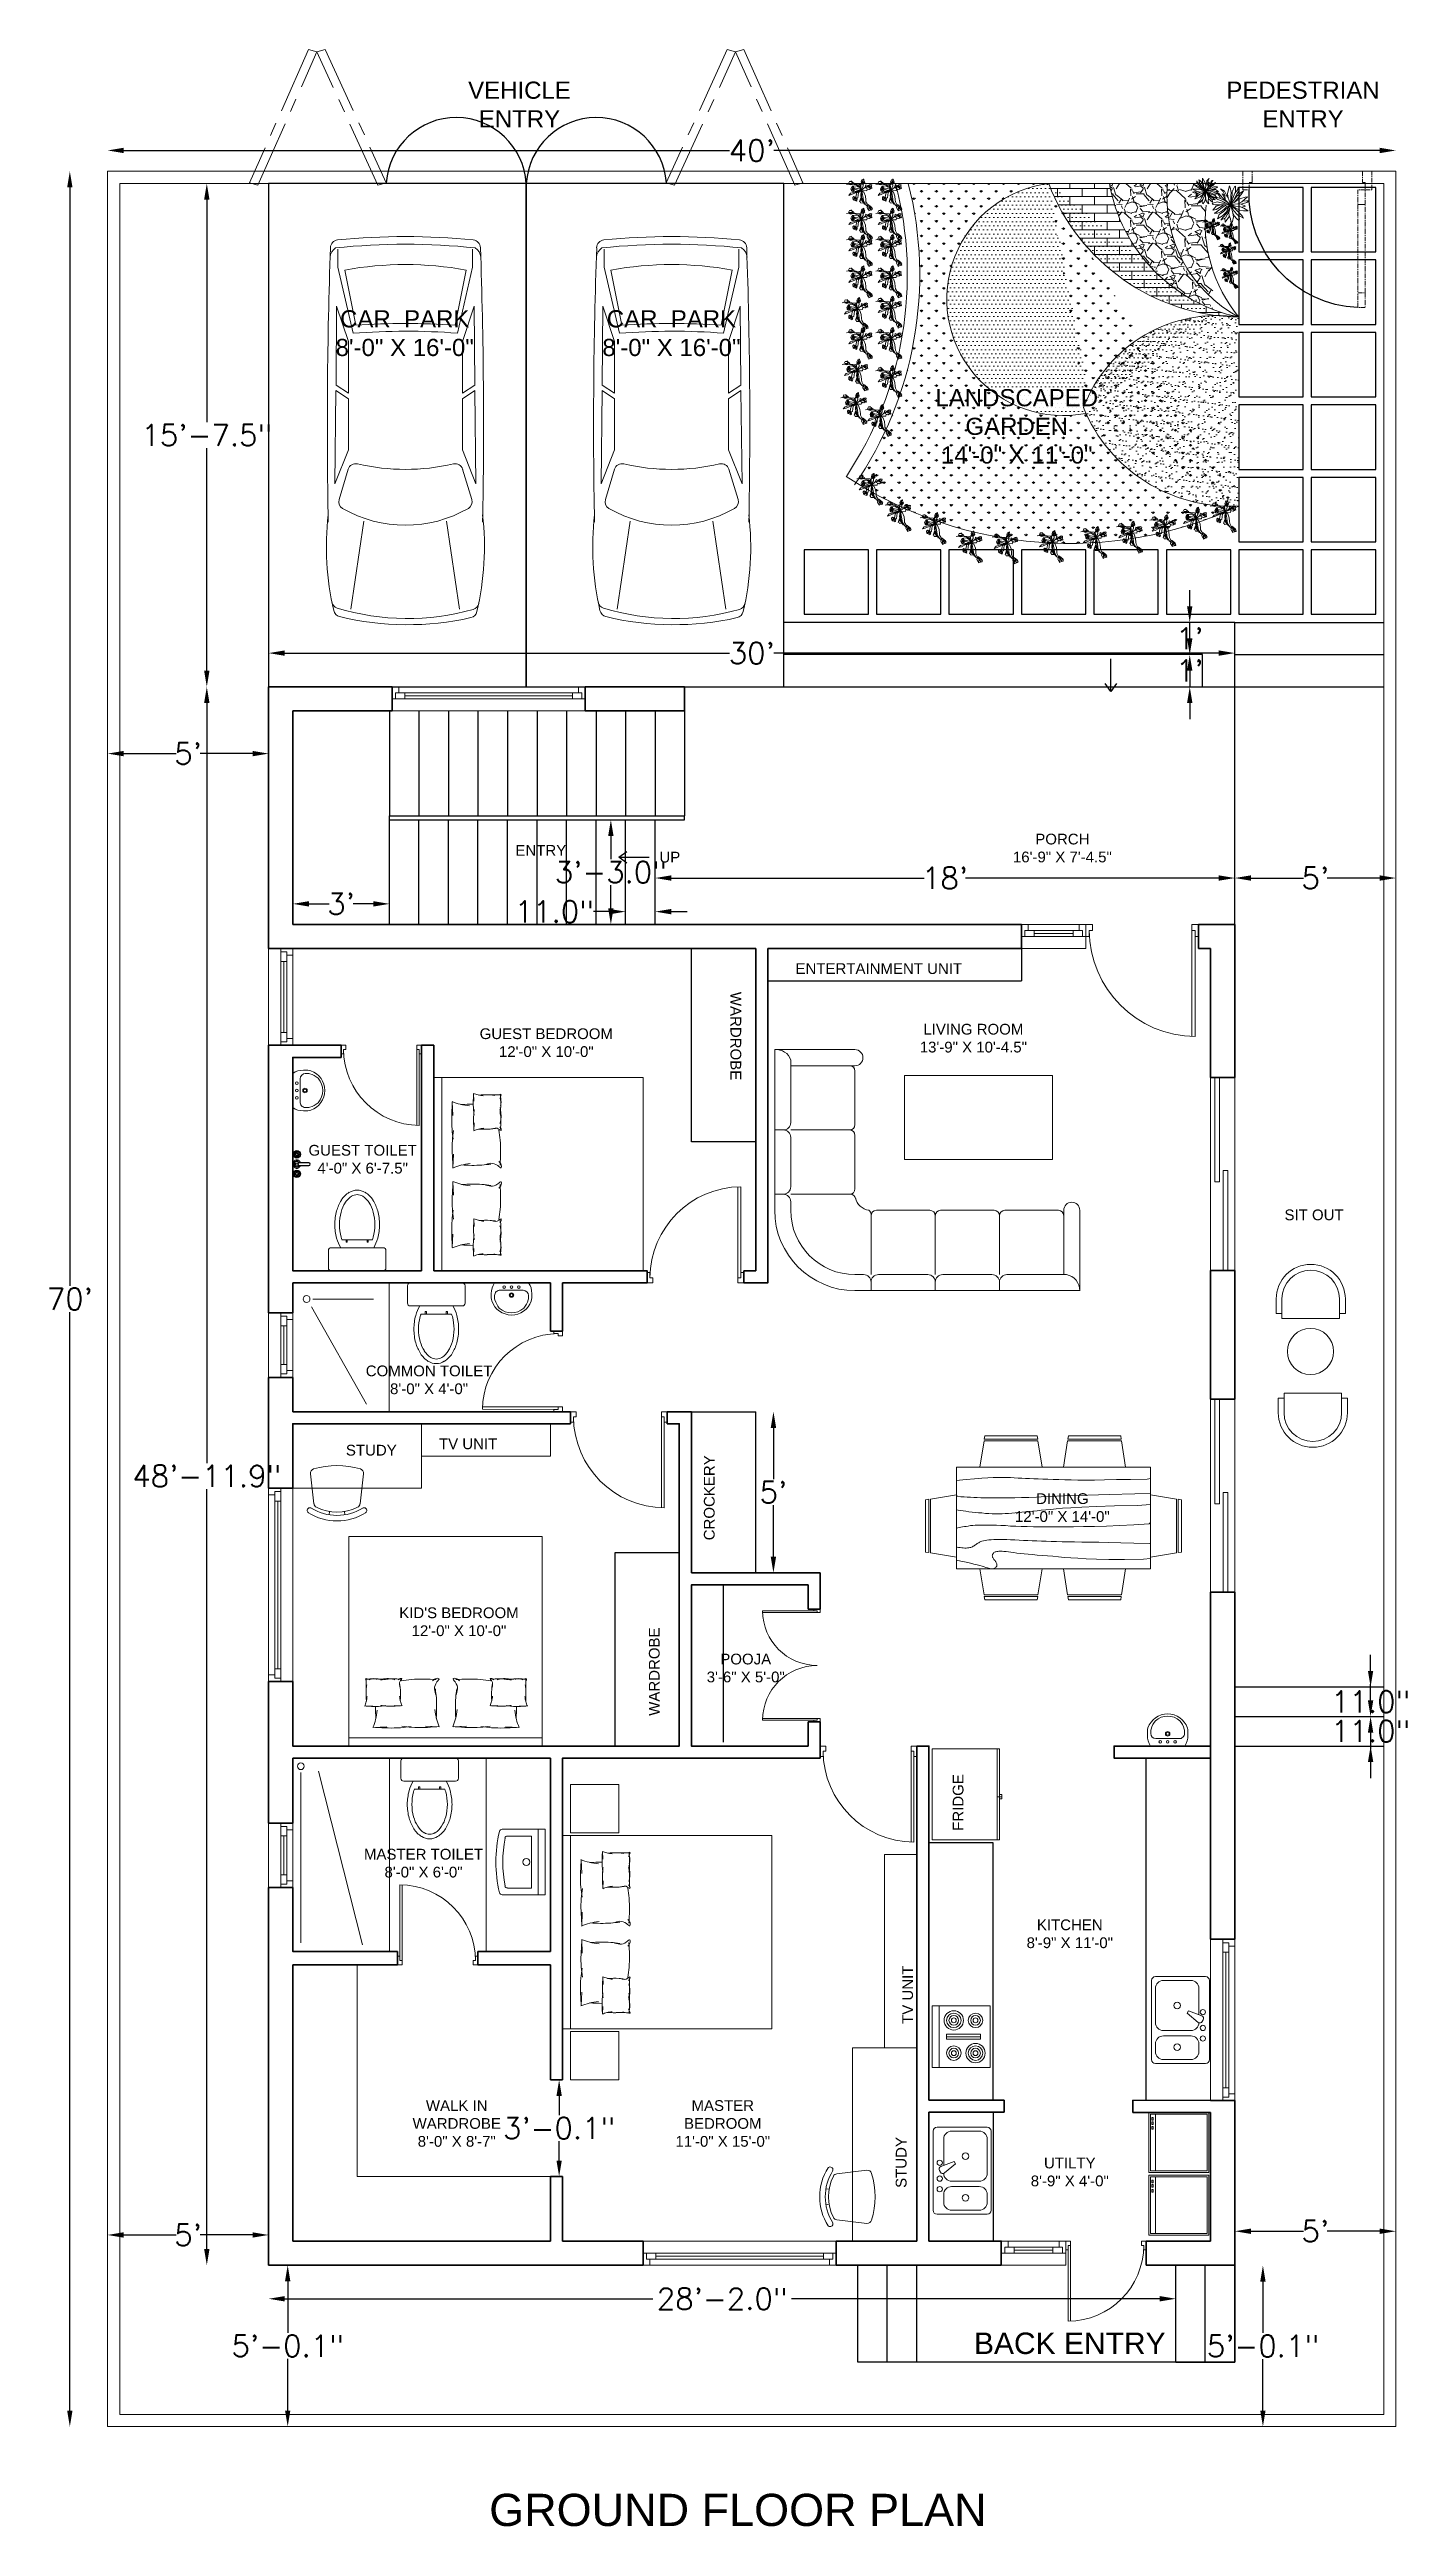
# Model space of a CAD drawing. Header units: inches. Extents: x 138161 to 144959, y -87384 to -84097.
# Drawn here: x 141056 to 141562, y -85020 to -84097 of the extents above; entities that cross this region are included whole.
import ezdxf

# ---------------------------------------------------------------- set-up
doc = ezdxf.new("R2010")
doc.units = ezdxf.units.IN
doc.header["$LTSCALE"] = 20
doc.header["$MEASUREMENT"] = 0
doc.header["$PDMODE"] = 3
doc.linetypes.add('CENTER', pattern=[2, 1.25, -0.25, 0.25, -0.25])
doc.linetypes.add('HIDDEN', pattern=[0.375, 0.25, -0.125])
for name, color, linetype, lineweight in [('0FLO', 20, 'Continuous', 5), ('6CON', 7, 'Continuous', 9), ('A-Door', 150, 'CENTER', 5), ('FURN', 8, 'Continuous', 15), ('furniture', 8, 'Continuous', 5), ('GRASS', 103, 'Continuous', 5), ('HATCH', 125, 'Continuous', 5), ('HATCH4', 23, 'Continuous', 5), ('NOI THAT', 42, 'Continuous', 5), ('NOITHAT', 21, 'Continuous', 5), ('PLANT', 77, 'Continuous', 5), ('plants', 3, 'Continuous', 5), ('ST FIXTURE', 4, 'Continuous', 5), ('STEP', 55, 'Continuous', 20), ('THIET-BI', 21, 'Continuous', 5), ('tit', 131, 'Continuous', 5), ('TREE', 3, 'Continuous', 5), ('Wall', 7, 'Continuous', 30), ('wall4', 20, 'Continuous', 0)]:
    doc.layers.add(name, color=color, linetype=linetype, lineweight=lineweight)
for name, color, linetype in [('DIM', 1, 'Continuous'), ('DIMENSION', 1, 'Continuous'), ('NET 01', 8, 'Continuous'), ('NT', 1, 'Continuous')]:
    doc.layers.add(name, color=color, linetype=linetype)
doc.layers.add('doors&win', color=41, linetype='Continuous', lineweight=18, transparency=0.01)
doc.styles.add('Arch-Dim', font='romans.shx', dxfattribs={"width": 0.75})
doc.styles.add('ARIAL', font='arial.ttf')
doc.styles.add('ATT', font='romans.shx')
doc.styles.add('ROMANS', font='romans.shx', dxfattribs={"height": 8})
doc.dimstyles.new('dim-inner 1-8', dxfattribs={"dimtxt": 3, "dimasz": 3, "dimexe": 1, "dimexo": 1, "dimgap": 1, "dimtad": 0, "dimdec": 1, "dimzin": 3, "dimdsep": 46, "dimlunit": 4, "dimtxsty": 'Arch-Dim', "dimblk": 'OBLIQUE', "dimcen": 0.0625, "dimdle": 1, "dimclrd": 1, "dimclre": 1, "dimclrt": 4, "dimadec": 0, "dimazin": 0, "dimtfac": 1, "dimtdec": 1, "dimtofl": 0, "dimtmove": 2, "dimatfit": 3, "dimldrblk": 'ARCHTICK', "dimfxl": 35, "dimfxlon": 1, "dimtolj": 1, "dimtzin": 3, "dimarcsym": 0})
doc.dimstyles.get("Standard").update_dxf_attribs({"dimtxt": 5, "dimasz": 6, "dimexe": 0.18, "dimexo": 0.0625, "dimgap": 0.09, "dimtad": 0, "dimtih": 1, "dimtoh": 1, "dimdec": 1, "dimzin": 0, "dimdsep": 46, "dimlunit": 3, "dimtxsty": 'ROMANS', "dimcen": 0.09, "dimse1": 1, "dimse2": 1, "dimclrd": 1, "dimclrt": 3, "dimadec": 0, "dimazin": 0, "dimtfac": 1, "dimtdec": 1, "dimtofl": 0, "dimtmove": 0, "dimatfit": 3, "dimfxl": 1, "dimtolj": 1, "dimtzin": 0, "dimarcsym": 0})

msp = doc.modelspace()

# ---------------------------------------------------------------- texts
at = {"layer": 'tit', "style": 'ARIAL'}
for s, width, gutter_width, heights, insert, char_height, attachment_point in [('\\pt57.6;VEHICLE\\PENTRY', 65.0806, 1, [22.58], (141231.04, -84126.3), 6.4, 8), ('\\pt57.6;PEDESTRIAN \\PENTRY', 65.0806, 1, [22.58], (141522.98, -84126.3), 6.4, 8), ('\\pt57.6;CAR  PARK\\P8\'-0" X 16\'-0"', 65.0806, 1, [22.58], (141188.28, -84211.54), 6.4, 8), ('\\pt57.6;CAR  PARK\\P8\'-0" X 16\'-0"', 65.0806, 1, [22.58], (141287.66, -84211.54), 6.4, 8), ('\\pt57.6;LANDSCAPED GARDEN\\P14\'-0" X 11\'-0"', 81.4194, 0, [52.31], (141416.32, -84251.59), 6.4, 8), ('\\pt36;PORCH\\P16\'-9" X 7\'-4.5"', 130.1612, 2, [45.16], (141433.32, -84389.36), 4, 2), ('\\pt36;ENTRY', 65.0806, 1, [22.58], (141238.99, -84393.56), 4, 2), ('\\pt36;UP', 65.0806, 1, [22.58], (141287.06, -84396.08), 4, 2), ('ENTERTAINMENT UNIT', 108.175, 0.7, [9.95], (141364.92, -84437.6), 4, 2), ('\\pt36;GUEST BEDROOM\\P12\'-0" X 10\'-0"', 130.1612, 2, [45.16], (141241.02, -84461.85), 4, 2), ('\\pt36;LIVING ROOM\\P13\'-9" X 10\'-4.5"', 130.1612, 2, [45.16], (141400.15, -84460.17), 4, 2), ('\\pt36;GUEST TOILET\\P4\'-0" X 6\'-7.5"', 83.3032, 1.28, [28.91], (141172.6, -84505.26), 4, 2), ('SIT OUT', 45.5564, 0.7, [15.81], (141527.09, -84529.32), 4, 2), ('\\pt36;COMMON TOILET\\P8\'-0" X 4\'-0"', 104.129, 1.6, [36.13], (141197.35, -84587.43), 4, 2), ('TV UNIT', 45.5564, 0.7, [15.81], (141211.9, -84614.6), 4, 2), ('\\pt36;STUDY', 45.5564, 0.7, [15.81], (141175.83, -84616.97), 4, 2), ('\\pt36;DINING\\P12\'-0" X 14\'-0"', 130.1612, 2, [45.16], (141433.32, -84635.01), 4, 2), ('\\pt36;KID\'S BEDROOM\\P12\'-0" X 10\'-0"', 130.1612, 2, [45.16], (141208.49, -84677.53), 4, 2), ('\\pt36;POOJA\\P3\'-6" X 5\'-0"', 130.1612, 2, [45.16], (141315.34, -84694.76), 4, 2), ('\\pt36;MASTER TOILET\\P8\'-0" X 6\'-0"', 130.1612, 2, [45.16], (141195.28, -84767.44), 4, 2), ('\\pt36;KITCHEN\\P8\'-9" X 11\'-0"', 130.1612, 2, [45.16], (141436.08, -84793.75), 4, 2), ('\\pt36;WALK IN \\PWARDROBE\\P8\'-0" X 8\'-7"', 130.1612, 2, [45.16], (141207.66, -84861.06), 4, 2), ('\\pt36;MASTER \\PBEDROOM\\P11\'-0" X 15\'-0"', 130.1612, 2, [45.16], (141306.78, -84861.06), 4, 2), ('\\pt36;UTILTY\\P8\'-9" X 4\'-0"', 130.1612, 2, [45.16], (141436.08, -84882.46), 4, 2), ('\\pt72;BACK ENTRY', 130.1612, 2, [45.16], (141436.08, -84955.72), 8, 8), ('\\pt108;GROUND FLOOR PLAN', 195.2419, 3, [67.75], (141312.41, -85019.83), 12, 8)]:
    msp.add_mtext_dynamic_manual_height_columns(s, width=width, gutter_width=gutter_width, heights=heights, dxfattribs=dict(at, insert=insert, char_height=char_height, attachment_point=attachment_point))
at = {"layer": 'tit', "char_height": 4, "attachment_point": 2, "style": 'ARIAL'}
for s, width, heights, insert, rotation in [('WARDROBE', 45.5564, [15.81], (141313.66, -84464.72), 270), ('\\pt28;CROCKERY', 44.0683, [31.98], (141299.75, -84636.7), 90), ('WARDROBE', 45.5564, [15.81], (141279.26, -84701.45), 90), ('\\pt28,36;FRIDGE', 45.5564, [15.81], (141392.46, -84750.19), 90), ('TV UNIT', 45.5564, [15.81], (141373.66, -84821.78), 90), ('\\pt36;STUDY', 45.5564, [15.81], (141371.25, -84884.26), 90)]:
    msp.add_mtext_dynamic_manual_height_columns(s, width=width, gutter_width=0.7, heights=heights, dxfattribs=dict(at, insert=insert, rotation=rotation))

# ---------------------------------------------------------------- blocks, each defined once
blk = doc.blocks.new('A$C52AF4A45')
at = {"layer": 'doors&win'}
for p, q in [((2.27, 2.5), (41.76, 2.5)), ((2.27, 1.25), (41.78, 1.25))]:
    blk.add_line(p, q, dxfattribs=at)
for points in [[(4.52, 40.75), (4.52, 42), (0.02, 42), (0.02, 39.5), (2.27, 39.5), (2.27, 40.75)], [(4.52, 1.25), (4.52, 0), (0.02, 0), (0.02, 2.5), (2.27, 2.5), (2.27, 1.25)]]:
    blk.add_lwpolyline(points, close=True, dxfattribs=at)
blk.add_arc((1.97, 0.94), 39.81, 0.44812, 89.54432, dxfattribs=at)
blk = doc.blocks.new('_Oblique')
at = {"color": 0, "linetype": 'ByBlock', "lineweight": -2}
blk.add_line((-0.5, -0.5), (0.5, 0.5), dxfattribs=at)
blk = doc.blocks.new('VV')
at = {"layer": 'doors&win'}
for p, q in [((3076.85, -524.33), (3076.85, -515.33)), ((3100.85, -515.33), (3076.85, -515.33)), ((3100.85, -515.33), (3100.85, -524.33)), ((3100.85, -519.83), (3076.85, -519.83)), ((3100.85, -524.33), (3076.85, -524.33)), ((3078.1, -522.08), (3078.1, -519.83)), ((3099.6, -522.08), (3078.1, -522.08)), ((3079.35, -524.33), (3079.35, -522.08)), ((3081.6, -522.08), (3081.6, -519.83)), ((3081.6, -520.95), (3096.1, -520.95)), ((3096.1, -522.08), (3096.1, -519.83)), ((3098.35, -524.33), (3098.35, -522.08)), ((3099.6, -522.08), (3099.6, -519.83))]:
    blk.add_line(p, q, dxfattribs=at)
blk = doc.blocks.new('A$C29271986')
at = {"layer": 'NOITHAT', "linetype": 'Continuous'}
for p, q in [((750, 3427), (2850, 3427)), ((750, 3277), (830, 3277)), ((900, 3347), (900, 3427)), ((900, 2715), (900, 3277)), ((970, 3277), (1430, 3277)), ((1500, 3347), (1500, 3427)), ((1500, 2727), (1500, 3277)), ((1500, 2727), (1500, 3277)), ((1570, 3277), (2030, 3277)), ((2100, 3347), (2100, 3427)), ((2100, 2727), (2100, 3277)), ((2170, 3277), (2700, 3277)), ((2700, 2677), (2700, 3277)), ((2700, 3277), (2726, 3277)), ((2850, 2677), (2850, 3427)), ((0, 1177), (0, 2677)), ((150, 2597), (150, 2677)), ((950, 2677), (1450, 2677)), ((1550, 2677), (2050, 2677)), ((2150, 2677), (2650, 2677)), ((80, 2527), (0, 2527)), ((707, 2527), (150, 2527)), ((150, 2457), (150, 1997)), ((750, 1977), (750, 2477)), ((2596, 2202), (1214, 2202)), ((1214, 2202), (1214, 1419)), ((2596, 1419), (2596, 2202)), ((80, 1927), (0, 1927)), ((700, 1927), (150, 1927)), ((150, 1327), (150, 1857)), ((750, 1377), (750, 1877)), ((1214, 1419), (2596, 1419)), ((750, 1177), (0, 1177)), ((750, 1327), (150, 1327)), ((150, 1327), (150, 1276))]:
    blk.add_line(p, q, dxfattribs=at)
for centre, radius, start, end in [((750, 2677), 750, 90, 180), ((750, 2677), 600, 90, 180), ((830, 3347), 70, 270, 0), ((970, 3347), 70, 180, 270), ((1430, 3347), 70, 270, 0), ((1570, 3347), 70, 180, 270), ((2030, 3347), 70, 270, 0), ((2170, 3347), 70, 180, 270), ((2698, 3427), 152, 280.596, 0.1424), ((80, 2597), 70, 270, 0), ((707, 2577), 50, 270, 349.3159), ((900, 2527), 150, 97.3131, 166.7789), ((850, 2715), 50, 308.1793, 0), ((950, 2727), 50, 180, 270), ((1450, 2727), 50, 270, 0), ((1450, 2727), 50, 270, 0), ((1550, 2727), 50, 180, 270), ((1550, 2727), 50, 180, 270), ((2050, 2727), 50, 270, 0), ((2150, 2727), 50, 180, 270), ((2650, 2727), 50, 270, 0), ((2775, 2677), 75, 180, 0), ((80, 2457), 70, 0, 90), ((700, 2477), 50, 0, 90), ((80, 1997), 70, 270, 0), ((80, 1857), 70, 0, 90), ((700, 1977), 50, 270, 0), ((700, 1877), 50, 0, 90), ((15, 1318), 142, 264.0254, 342.8636), ((700, 1377), 50, 270, 0), ((750, 1252), 75, 270, 90)]:
    blk.add_arc(centre, radius, start, end, dxfattribs=at)
blk = doc.blocks.new('A$C78170A85')
at = {"layer": 'HATCH'}
for points in [[(260, 677), (298, 680), (403, 681), (489, 681), (558, 680), (615, 678), (661, 675), (700, 672), (735, 670), (768, 667), (799, 664), (829, 662), (858, 659), (885, 657), (911, 655), (935, 652), (957, 650), (978, 648), (997, 646), (1014, 643), (1030, 642), (1044, 640), (1057, 638), (1069, 637), (1079, 636), (1088, 636), (1096, 636), (1102, 637), (1108, 637), (1113, 639), (1117, 640), (1121, 642), (1124, 644), (1127, 646), (1129, 649), (1130, 652), (1132, 655), (1132, 658), (1133, 661), (1132, 665), (1131, 668), (1130, 671), (1128, 675), (1126, 678), (1124, 682), (1121, 685), (1118, 688), (1116, 692), (1113, 695), (1111, 699), (1110, 702), (1108, 705), (1107, 708), (1107, 712), (1107, 715), (1108, 718), (1109, 721), (1111, 723), (1114, 726), (1117, 728), (1121, 730), (1125, 732), (1130, 733), (1135, 733), (1141, 733), (1146, 732), (1153, 730), (1160, 728), (1168, 726), (1178, 722), (1189, 719), (1202, 715), (1216, 711), (1234, 707), (1254, 702), (1278, 697), (1306, 691), (1331, 686)], [(260, 596), (267, 593), (351, 591), (424, 589), (489, 588), (545, 587), (595, 586), (639, 586), (679, 585), (715, 585), (748, 584), (779, 583), (808, 582), (836, 581), (862, 580), (887, 579), (912, 578), (937, 577), (961, 576), (985, 575), (1009, 574), (1032, 573), (1053, 572), (1073, 572), (1092, 572), (1110, 572), (1125, 572), (1139, 573), (1152, 574), (1163, 575), (1173, 577), (1182, 579), (1190, 581), (1197, 583), (1203, 586), (1208, 589), (1213, 592), (1217, 594), (1221, 598), (1225, 600), (1229, 603), (1233, 606), (1238, 609), (1242, 611), (1247, 613), (1252, 615), (1257, 616), (1263, 618), (1270, 618), (1277, 619), (1285, 619), (1293, 618), (1301, 617), (1310, 616), (1319, 615), (1328, 613), (1331, 612)], [(260, 478), (266, 485), (352, 490), (431, 494), (503, 497), (569, 499), (629, 500), (685, 501), (736, 502), (783, 502), (827, 502), (867, 501), (905, 501), (940, 500), (973, 499), (1003, 498), (1032, 497), (1060, 495), (1086, 494), (1110, 493), (1134, 493), (1155, 492), (1175, 492), (1194, 492), (1211, 492), (1227, 493), (1241, 494), (1254, 495), (1266, 497), (1277, 499), (1287, 500), (1297, 502), (1306, 504), (1315, 506), (1324, 507), (1331, 508)], [(260, 379), (331, 383), (459, 386), (560, 389), (639, 393), (699, 396), (745, 399), (781, 402), (810, 405), (837, 407), (863, 410), (886, 413), (909, 415), (930, 417), (950, 419), (970, 421), (989, 423), (1007, 424), (1025, 426), (1043, 427), (1061, 428), (1079, 429), (1096, 429), (1115, 429), (1133, 429), (1152, 428), (1171, 427), (1190, 425), (1209, 424), (1227, 422), (1245, 420), (1263, 418), (1279, 415), (1294, 413), (1308, 411), (1322, 409), (1331, 407)], [(260, 316), (345, 319), (488, 323), (605, 326), (700, 329), (776, 332), (837, 334), (888, 337), (931, 339), (971, 340), (1008, 341), (1041, 342), (1072, 342), (1101, 342), (1128, 342), (1152, 342), (1175, 342), (1196, 341), (1216, 340), (1235, 339), (1254, 338), (1271, 337), (1289, 336), (1306, 335), (1324, 333), (1331, 333)], [(260, 235), (278, 238), (370, 240), (447, 241), (513, 242), (569, 243), (617, 243), (660, 243), (697, 242), (733, 242), (766, 241), (797, 240), (826, 239), (853, 238), (879, 237), (904, 236), (927, 235), (949, 234), (970, 233), (991, 232), (1012, 231), (1033, 230), (1055, 230), (1078, 229), (1102, 229), (1128, 230), (1158, 231), (1191, 233), (1231, 236), (1277, 240), (1332, 245)]]:
    blk.add_lwpolyline(points, dxfattribs=at)
at = {"layer": 'NOI THAT'}
for p, q in [((420, 877), (397, 733)), ((420, 877), (718, 877)), ((424, 904), (421, 886)), ((716, 886), (422, 886)), ((424, 904), (713, 904)), ((716, 886), (713, 904)), ((740, 733), (717, 877)), ((881, 877), (858, 733)), ((881, 877), (1178, 877)), ((885, 904), (882, 886)), ((1177, 886), (882, 886)), ((885, 904), (1174, 904)), ((1177, 886), (1174, 904)), ((1201, 733), (1178, 877)), ((1331, 733), (260, 733)), ((260, 733), (260, 172)), ((1331, 172), (1331, 733)), ((89, 641), (107, 644)), ((89, 641), (89, 352)), ((107, 349), (107, 644)), ((116, 645), (260, 668)), ((116, 645), (116, 348)), ((1475, 645), (1331, 668)), ((1475, 645), (1475, 348)), ((1484, 349), (1484, 644)), ((1502, 641), (1484, 644)), ((1502, 641), (1502, 352)), ((107, 349), (89, 352)), ((260, 325), (116, 348)), ((1331, 325), (1475, 348)), ((1484, 349), (1502, 352)), ((420, 27), (397, 172)), ((740, 172), (717, 27)), ((881, 27), (858, 172)), ((1201, 172), (1178, 27)), ((420, 27), (718, 27)), ((424, 0), (421, 18)), ((716, 18), (422, 18)), ((424, 0), (713, 0)), ((716, 18), (713, 0)), ((881, 27), (1178, 27)), ((1177, 18), (882, 18)), ((885, 0), (882, 18)), ((885, 0), (1174, 0)), ((1177, 18), (1174, 0))]:
    blk.add_line(p, q, dxfattribs=at)
at = {"layer": 'NOI THAT', "ltscale": 20}
blk.add_line((260, 172), (1331, 172), dxfattribs=at)
blk = doc.blocks.new('Range-Oven - 30 in top')
for p, q in [((5, -2.7), (28, -2.7)), ((15.6, -5.4), (17.4, -5.4)), ((15.6, -5.4), (15.6, -18)), ((16.5, -18), (16.5, -5.4)), ((17.4, -5.4), (17.4, -18)), ((17.4, -18), (15.6, -18))]:
    blk.add_line(p, q)
blk.add_lwpolyline([(5, -21.6), (5, 0), (28, 0), (28, -21.6)], close=True)
for centre, radius in [((10.4, -8.1), 3.6), ((10.4, -8.1), 2.7), ((10.4, -8.1), 1.8), ((10.4, -8.1), 0.9), ((22.6, -8.1), 2.7), ((22.6, -8.1), 1.8), ((22.6, -8.1), 0.9), ((10.4, -16.2), 2.7), ((10.4, -16.2), 1.8), ((10.4, -16.2), 0.9), ((22.6, -16.2), 3.6), ((22.6, -16.2), 2.7), ((22.6, -16.2), 1.8), ((22.6, -16.2), 0.9)]:
    blk.add_circle(centre, radius)
blk = doc.blocks.new('PILLOW')
at = {"layer": 'furniture', "ltscale": 5}
for points in [[(-13.78, 7.96), (-8.77, 7.72)], [(0, 0), (2.82, -0.14)], [(10.74, 7.99), (5.73, 7.78)], [(13.79, 0.01), (10.97, -0.1)]]:
    blk.add_lwpolyline(points, dxfattribs=at)
for points, knots in [([(-13.88, 8.01), (-13.51, 7.01), (-12.73, 4.92), (-12.44, 2.7), (-12.29, 1.52)], [0, 0, 0, 0, 3.162278, 6.693718, 6.693718, 6.693718, 6.693718]), ([(-12.78, 4.74), (-12.92, 2.21), (-13.11, -1.45), (-12.67, -5.08), (-12.54, -6.2)], [0, 0, 0, 0, 7.580174, 10.966668, 10.966668, 10.966668, 10.966668]), ([(-12.93, 7.96), (-9.82, 8.14), (-5.45, 8.39), (-1.13, 7.79), (0.11, 7.62)], [0, 0, 0, 0, 9.321682, 13.066685, 13.066685, 13.066685, 13.066685]), ([(9.9, 7.99), (6.78, 8.2), (2.42, 8.48), (-1.9, 7.92), (-3.14, 7.76)], [0, 0, 0, 0, 9.321682, 13.066685, 13.066685, 13.066685, 13.066685]), ([(10.85, 8.03), (10.47, 7.04), (9.67, 4.95), (9.36, 2.73), (9.2, 1.56)], [0, 0, 0, 0, 3.162278, 6.693718, 6.693718, 6.693718, 6.693718]), ([(-12.83, -3.73), (-12.29, -5.36), (-11.59, -7.47), (-14.51, -10.13), (-12.51, -10.11), (-11.91, -9.53), (-11.55, -9.18)], [0, 0, 0, 0, 5.01234, 6.483254, 7.525696, 9.107275, 9.107275, 9.107275, 9.107275]), ([(-12.93, -9.63), (-9.82, -9.81), (-5.45, -10.06), (-1.13, -9.46), (0.11, -9.29)], [0, 0, 0, 0, 9.321682, 13.066685, 13.066685, 13.066685, 13.066685]), ([(8.54, -9.82), (6.91, -10.07), (4.88, -10.38), (2.93, -9.83), (2.54, -9.72)], [0, 0, 0, 0, 4.813374, 6.03994, 6.03994, 6.03994, 6.03994])]:
    blk.add_open_spline(points, degree=3, knots=knots, dxfattribs=at)
for points in [[(-0.06, 0.02), (0.5, -1.66), (0.84, -3.62)], [(0.47, 0), (5.72, 0.06), (7.81, -0.2)], [(13.31, 0.02), (8.07, 0.12), (5.98, -0.11)], [(13.85, 0.04), (13.27, -1.65), (12.92, -3.6)], [(0.53, -6.58), (0.36, -9.39), (-0.08, -10.09), (0.5, -10.11), (1.25, -9.64)], [(0.56, -1.81), (0.5, -6.07), (0.7, -7.97)], [(13.22, -1.79), (13.23, -6.06), (13.02, -7.95)], [(13.25, -5.1), (13.22, -7.94), (13.27, -10.09)], [(0.47, -9.9), (5.72, -9.95), (7.81, -9.7)], [(8.54, -9.82), (3.73, -10.02), (2.54, -9.72)], [(13.31, -9.91), (8.07, -10.02), (5.98, -9.78)], [(12.55, -10), (9.84, -10.11), (9.17, -9.95)], [(13.25, -9.36), (13.41, -10.14), (11.82, -9.72)]]:
    blk.add_spline(points, degree=3, dxfattribs=at)
blk.add_open_spline([(9.72, 4.78), (9.79, 3.24), (9.86, 1.71), (9.86, 0.17)], degree=3, dxfattribs=at)
blk = doc.blocks.new('ssdsdfsd')
at = {"layer": 'furniture', "linetype": 'Continuous'}
blk.add_line((31363.06, -18454.11), (31291.06, -18454.11), dxfattribs=at)
blk.add_lwpolyline([(31291.06, -18451.11), (31363.06, -18451.11), (31363.06, -18529.11), (31291.06, -18529.11)], close=True, dxfattribs=at)
at = {"layer": 'furniture', "linetype": 'Continuous', "xscale": -1, "rotation": 359.4651666230118}
blk.add_blockref('PILLOW', (31310.38, -18466.12), dxfattribs=at)
at = {"layer": 'furniture', "linetype": 'Continuous', "rotation": 0.5348333903289981}
blk.add_blockref('PILLOW', (31343.29, -18466.12), dxfattribs=at)
blk = doc.blocks.new('5ti')
at = {"layer": 'doors&win'}
for p, q in [((15657.83, -19833.54), (15729.83, -19833.54)), ((15657.83, -19842.54), (15657.83, -19833.54)), ((15660.33, -19833.54), (15660.33, -19835.79)), ((15727.33, -19833.54), (15727.33, -19835.79)), ((15729.83, -19833.54), (15729.83, -19842.54)), ((15657.83, -19838.04), (15729.83, -19838.04)), ((15657.83, -19842.54), (15729.83, -19842.54)), ((15659.08, -19835.79), (15659.08, -19838.04)), ((15659.08, -19835.79), (15728.58, -19835.79)), ((15662.58, -19835.79), (15662.58, -19838.04)), ((15725.08, -19836.92), (15662.58, -19836.92)), ((15725.08, -19835.79), (15725.08, -19838.04)), ((15728.58, -19835.79), (15728.58, -19838.04))]:
    blk.add_line(p, q, dxfattribs=at)
blk = doc.blocks.new('A$C558E769F')
at = {"layer": 'NOITHAT'}
for p, q in [((29, 426), (61, 154)), ((509, 426), (477, 154)), ((197, 56), (202, 84)), ((341, 56), (337, 84))]:
    blk.add_line(p, q, dxfattribs=at)
for centre, radius, start, end in [((69, 431), 40, 107.0298, 186.638), ((269, -222), 723, 72.9702, 107.0298), ((469, 431), 40, 353.362, 72.9702), ((25, 94), 25.7, 44.8037, 252.3226), ((269, 493), 493, 237.851, 302.149), ((269, 493), 443, 237.7706, 302.2294), ((101, 159), 40, 186.638, 243.2448), ((269, 493), 414, 243.2448, 296.7552), ((437, 159), 40, 296.7552, 353.362), ((513, 94), 25.7, 287.6774, 135.1963)]:
    blk.add_arc(centre, radius, start, end, dxfattribs=at)
blk = doc.blocks.new('A$C1F050E1B')
at = {"layer": 'furniture', "linetype": 'Continuous'}
for p, q in [((-37, -3), (-55, -3)), ((-55, -3), (-55, -21)), ((-37, -21), (-37, -3)), ((-36, -3), (36, -3)), ((37, -3), (55, -3)), ((37, -21), (37, -3)), ((55, -3), (55, -21)), ((-55, -21), (-37, -21)), ((55, -21), (37, -21))]:
    blk.add_line(p, q, dxfattribs=at)
blk.add_lwpolyline([(36, 0), (-36, 0), (-36, -78), (36, -78)], close=True, dxfattribs=at)
at = {"layer": 'furniture', "linetype": 'Continuous', "xscale": -0.9999999999999999, "rotation": 359.465166609671}
blk.add_blockref('PILLOW', (-16.23, -15.01), dxfattribs=at)
at = {"layer": 'furniture', "linetype": 'Continuous', "rotation": 0.5348333769881627}
blk.add_blockref('PILLOW', (16.68, -15.01), dxfattribs=at)
blk = doc.blocks.new('A$C5AF77858')
at = {"layer": 'furniture', "linetype": 'Continuous'}
for p, q in [((0, 675), (0, 525)), ((475, 700), (25, 700)), ((500, 525), (500, 675)), ((25, 500), (475, 500)), ((117, 430), (383, 430)), ((154, 452), (154, 430)), ((164, 452), (154, 452)), ((154, 430), (164, 430)), ((164, 430), (164, 452)), ((336, 430), (336, 452)), ((336, 452), (346, 452)), ((346, 430), (336, 430)), ((346, 452), (346, 430))]:
    blk.add_line(p, q, dxfattribs=at)
for centre, radius, start, end in [((25, 675), 25, 90, 180), ((475, 675), 25, 0, 90), ((25, 525), 25, 180, 270), ((384, 334), 323, 149.0966, 164.9269), ((384, 334), 283, 160.176, 164.9269), ((116, 334), 283, 15.0731, 19.824), ((116, 334), 323, 15.0731, 30.9034), ((475, 525), 25, 270, 0), ((514, 299), 458, 164.9269, 180), ((514, 299), 458, 180, 195.0731), ((514, 299), 418, 164.9269, 180), ((514, 299), 418, 180, 195.0731), ((-14, 299), 418, 0, 15.0731), ((-14, 299), 418, 344.9269, 0), ((-14, 299), 458, 0, 15.0731), ((-14, 299), 458, 344.9269, 0), ((384, 264), 323, 195.0731, 213.0315), ((384, 264), 283, 195.0731, 213.0315), ((302, 210), 226, 213.0315, 237.5002), ((302, 210), 186, 213.0315, 237.5002), ((250, 129), 129, 237.5002, 270), ((250, 129), 89.3, 237.5002, 270), ((250, 129), 89.3, 270, 302.4998), ((250, 129), 129, 270, 302.4998), ((198, 210), 186, 302.4998, 326.9685), ((198, 210), 226, 302.4998, 326.9685), ((116, 264), 283, 326.9685, 344.9269), ((116, 264), 323, 326.9685, 344.9269)]:
    blk.add_arc(centre, radius, start, end, dxfattribs=at)
blk = doc.blocks.new('A$C309909F8')
at = {"layer": 'THIET-BI', "linetype": 'Continuous'}
for p, q in [((0, 0), (0, 393)), ((62, 125), (62, 345)), ((537, 125), (537, 345)), ((600, 0), (600, 393)), ((600, 62), (0, 62)), ((537, 125), (62, 125)), ((600, 0), (0, 0))]:
    blk.add_line(p, q, dxfattribs=at)
blk.add_circle((300, 172), 32.5, dxfattribs=at)
for centre, radius, start, end in [((25, 393), 25, 103.0639, 180), ((300, -792), 1242, 76.9429, 103.0639), ((85, 345), 22.5, 100.7136, 180), ((300, -792), 1179, 79.2936, 100.7136), ((515, 345), 22.5, 0, 79.2936), ((575, 393), 25, 0, 76.9429)]:
    blk.add_arc(centre, radius, start, end, dxfattribs=at)
blk = doc.blocks.new('LAV3')
at = {"color": 0, "linetype": 'ByBlock'}
for points in [[(-275, -203, 0.073543), (-267, -245, 0.712116), (267, -244, 0.073543), (275, -203), (275, -144, 0.151566), (232, 0), (-232, 0, 0.152056), (-275, -144)], [(166, -343, -0.374236), (-166, -343, -0.103818), (-225, -230, -0.071348), (-230, -202), (-230, -170, -0.399589), (-160, -100), (152, -100, -0.433457), (230, -170), (230, -202, -0.071348), (225, -230, -0.103818)]]:
    blk.add_lwpolyline(points, format="xyb", close=True, dxfattribs=at)
for centre, radius in [((-100, -56), 18), ((0, -165), 30), ((0, -165), 20), ((0, -56), 18), ((100, -56), 18)]:
    blk.add_circle(centre, radius, dxfattribs=at)
blk = doc.blocks.new('EY67U')
at = {"layer": 'doors&win'}
for p, q in [((37683.9, -19173.9), (37683.9, -19145.7)), ((37684.8, -19173.9), (37684.8, -19145.7)), ((37739.4, -19173.9), (37739.4, -19145.7)), ((37740.3, -19173.9), (37740.3, -19145.7))]:
    blk.add_line(p, q, dxfattribs=at)
for points in [[(37683.9, -19172.3), (37683, -19172.3), (37683, -19175.5), (37684.8, -19175.5), (37684.8, -19173.9), (37683.9, -19173.9)], [(37740.3, -19172.3), (37741.2, -19172.3), (37741.2, -19175.5), (37739.4, -19175.5), (37739.4, -19173.9), (37740.3, -19173.9)]]:
    blk.add_lwpolyline(points, close=True, dxfattribs=at)
for centre, start, end in [((37683.7, -19174.1), 0.4316, 89.5278), ((37740.5, -19174.1), 90.4722, 179.5684)]:
    blk.add_arc(centre, 28.4, start, end, dxfattribs=at)
blk = doc.blocks.new('rtrtyu')
at = {"layer": 'FURN'}
for p, q in [((31425.21, -15651.04), (31391.34, -15651.04)), ((31408.34, -15649.36), (31408.34, -15650.2)), ((31410.01, -15649.36), (31408.34, -15649.36)), ((31409.18, -15651.04), (31409.18, -15649.36)), ((31410.01, -15650.2), (31410.01, -15649.36))]:
    blk.add_line(p, q, dxfattribs=at)
blk.add_lwpolyline([(31425.21, -15650.2), (31425.21, -15675.23), (31391.34, -15675.23), (31391.34, -15650.2)], close=True, dxfattribs=at)
blk = doc.blocks.new('15PSNK11')
at = {"color": 0, "linetype": 'ByBlock'}
for p, q in [((0, -15), (0, 15)), ((1.5, 16.5), (20.5, 16.5)), ((4, 12), (4, 1.954648)), ((17.5, 15), (7, 15)), ((20.5, -1), (20.5, 12)), ((22, 15), (22, -15)), ((2.365551, 0.098898), (2.768424, -0.598898)), ((2.880753, 1.53534), (7.946152, 3.433013)), ((8.446152, 2.566987), (4.27002, -0.870941)), ((7.946152, 3.433013), (8.446152, 2.566987)), ((4, -9), (4, -12)), ((7, -4), (17.5, -4)), ((17.5, -6), (7, -6)), ((20.5, -12), (20.5, -9)), ((20.5, -16.5), (1.5, -16.5)), ((7, -15), (17.5, -15))]:
    blk.add_line(p, q, dxfattribs=at)
for centre, radius in [((2.5, 3), 1), ((12.25, 5.5), 1.25), ((2.5, -3), 1), ((2.5, -7), 1), ((12.25, -10.25), 1.25)]:
    blk.add_circle(centre, radius, dxfattribs=at)
for centre, radius, start, end in [((1.5, 15), 1.5, 90, 180), ((7, 12), 3, 90, 180), ((17.5, 12), 3, 0, 90), ((20.5, 15), 1.5, 0, 90), ((3.231576, 0.598898), 1, 110.537678, 210), ((3.634449, -0.098898), 1, 210, 309.462322), ((7, -1), 3, 180, 270), ((7, -9), 3, 90, 180), ((17.5, -1), 3, 270, 0), ((17.5, -9), 3, 0, 90), ((1.5, -15), 1.5, 180, 270), ((7, -12), 3, 180, 270), ((17.5, -12), 3, 270, 0), ((20.5, -15), 1.5, 270, 0)]:
    blk.add_arc(centre, radius, start, end, dxfattribs=at)
at = {"color": 0, "linetype": 'ByBlock', "style": 'ATT'}
for tag, p, flags in [('ITEM', (0, -26), 3), ('ROOM_NUMBER', (0, -35), 1)]:
    blk.add_attdef(tag, p, '', height=6, dxfattribs=dict(at, flags=flags))
blk = doc.blocks.new('erertty')
at = {"layer": 'doors&win'}
for p, q in [((35229.1, -19360.28), (35229.1, -19288.38)), ((35238.1, -19288.38), (35229.1, -19288.38)), ((35238.1, -19360.28), (35238.1, -19288.38)), ((35235.49, -19323.06), (35233.8, -19323.06)), ((35233.8, -19323.06), (35233.8, -19360.28)), ((35235.49, -19360.28), (35235.49, -19323.06)), ((35238.1, -19360.28), (35229.1, -19360.28))]:
    blk.add_line(p, q, dxfattribs=at)
blk.add_lwpolyline([(35230.68, -19288.38), (35232.36, -19288.38), (35232.36, -19327.29), (35230.68, -19327.29)], close=True, dxfattribs=at)
blk = doc.blocks.new('A$C095308EC')
at = {"layer": 'NOI THAT', "linetype": 'Continuous'}
for p, q in [((0, 1286), (0, 1160)), ((0, 1160), (50, 1160)), ((50, 1286), (50, 1118)), ((50, 1118), (550, 1118)), ((550, 1286), (550, 1118)), ((600, 1160), (550, 1160)), ((600, 1286), (600, 1160)), ((68, 468), (568, 468)), ((68, 300), (68, 468)), ((568, 300), (568, 468)), ((18, 426), (68, 426)), ((18, 300), (18, 426)), ((618, 426), (568, 426)), ((618, 300), (618, 426))]:
    blk.add_line(p, q, dxfattribs=at)
blk.add_circle((298, 831), 200, dxfattribs=at)
for centre, radius, start, end in [((300, 1286), 300, 0, 180), ((300, 1286), 250, 0, 180), ((318, 300), 300, 180, 0), ((318, 300), 250, 180, 0)]:
    blk.add_arc(centre, radius, start, end, dxfattribs=at)
blk = doc.blocks.new('wm')
at = {"layer": 'ST FIXTURE'}
blk.add_line((17, -32), (-17, -32), dxfattribs=at)
for points in [[(-18, -36), (18, -36), (18, 0), (-18, 0)], [(-17, -35), (17, -35), (17, -1), (-17, -1)], [(7.9, -34.2), (9.5, -34.2), (9.5, -33.4), (7.9, -33.4)], [(10.8, -34.2), (12.4, -34.2), (12.4, -33.4), (10.8, -33.4)], [(13.4, -34.2), (15, -34.2), (15, -33.4), (13.4, -33.4)]]:
    blk.add_lwpolyline(points, close=True, dxfattribs=at)
blk = doc.blocks.new('RTRHRU')
at = {"layer": 'doors&win'}
for p, q in [((37240.71, -24419.46), (37231.71, -24419.46)), ((37231.71, -24479.46), (37231.71, -24419.46)), ((37236.21, -24479.46), (37236.21, -24419.46)), ((37240.71, -24479.46), (37240.71, -24419.46)), ((37238.46, -24420.71), (37236.21, -24420.71)), ((37238.46, -24424.21), (37236.21, -24424.21)), ((37237.33, -24424.21), (37237.33, -24474.71)), ((37238.46, -24478.21), (37238.46, -24420.71)), ((37240.71, -24421.96), (37238.46, -24421.96)), ((37238.46, -24474.71), (37236.21, -24474.71)), ((37231.71, -24479.46), (37240.71, -24479.46)), ((37238.46, -24478.21), (37236.21, -24478.21)), ((37240.71, -24476.96), (37238.46, -24476.96))]:
    blk.add_line(p, q, dxfattribs=at)
blk = doc.blocks.new('02PCAR01')
at = {"color": 0, "linetype": 'ByBlock'}
for p, q in [((-138, 26.03), (-145, 26.03)), ((-112.52, 20.16), (-138, 26.03)), ((-136.91, 23.5), (-115.59, 19.26)), ((-122.94, 26.61), (-92.48, 26.84)), ((-109.29, 22.08), (-122.94, 26.61)), ((-89.35, 22.08), (-109.29, 22.08)), ((-89.35, 22.08), (-92.48, 26.84)), ((-90.39, 26.87), (-54.31, 27.32)), ((-87.23, 22.08), (-90.39, 26.87)), ((-67.5, 22.08), (-87.23, 22.08)), ((-54.31, 27.32), (-67.5, 22.08)), ((-48.33, 25.72), (-60.01, 22.2)), ((-6, 20.97), (-40, 15.97)), ((-136.91, -23.36), (-115.59, -19.12)), ((-6, -20.97), (-40, -15.97)), ((-138, -25.97), (-145, -25.97)), ((-112.51, -20.11), (-138, -25.97)), ((-109.29, -21.95), (-122.94, -26.47)), ((-122.94, -26.47), (-92.48, -26.7)), ((-89.35, -21.95), (-109.29, -21.95)), ((-89.35, -21.95), (-92.48, -26.7)), ((-87.23, -21.95), (-90.39, -26.73)), ((-90.39, -26.73), (-54.31, -27.18)), ((-67.5, -21.95), (-87.23, -21.95)), ((-54.31, -27.18), (-67.5, -21.95)), ((-48.33, -25.52), (-60.01, -22))]:
    blk.add_line(p, q, dxfattribs=at)
for centre, radius, start, end in [((-145.41, 25.94), 3.14, 92.11191, 173.48992), ((-77.24, -1914.33), 1944.6, 88.89024, 92.01225), ((-141.57, 24.61), 4.6, 94.39871, 147.52881), ((-30.02, -77.69), 108.31, 76.66075, 96.5655), ((110.89, 0.1), 260.73, 174.2342, 185.7658), ((111.89, 0.1), 258.76, 174.01419, 185.98581), ((-7.97, 0.1), 131.06, 169.68972, 190.31028), ((146.01, 0.1), 262.31, 175.79714, 184.20286), ((147.71, 0.1), 261.01, 175.59188, 184.44072), ((-59.14, 19.33), 3, 106.79837, 193.66308), ((-47.46, 22.85), 3, 31.14552, 106.79837), ((-87.12, 0.1), 48.72, 330.07742, 29.92258), ((-8.86, 25.33), 3.14, 17.81788, 78.39421), ((-95.47, 0.91), 93.12, 343.03471, 15.81411), ((-5.75, 24.64), 3.14, 14.34517, 76.66075), ((-111.75, 0.91), 111.76, 346.39761, 12.667), ((-142.7, 0.1), 82.75, 347.06832, 12.93168), ((-59.14, -19.13), 3, 166.33692, 253.20163), ((-145.41, -25.74), 3.14, 186.51008, 267.88809), ((-141.57, -24.41), 4.6, 212.47119, 265.60129), ((-47.46, -22.65), 3, 253.20163, 328.85448), ((-30.02, 77.89), 108.31, 263.4345, 283.11557), ((-9.37, -25.23), 3.14, 281.32486, 340.88258), ((-6.15, -24.54), 3.14, 283.11557, 344.59415), ((-77.24, 1914.53), 1944.6, 267.98775, 271.10976)]:
    blk.add_arc(centre, radius, start, end, dxfattribs=at)
blk = doc.blocks.new('TREEI')
for p, q in [((-0.397, 0.008), (-0.494, -0.04)), ((-0.459, 0.077), (-0.484, 0.091)), ((-0.484, 0.091), (-0.39, 0.065)), ((-0.48, 0.186), (-0.359, 0.188)), ((-0.356, 0.095), (-0.48, 0.186)), ((-0.427, 0.034), (-0.459, 0.077)), ((-0.384, -0.003), (-0.427, 0.034)), ((-0.39, 0.065), (-0.279, 0.021)), ((-0.329, 0.288), (-0.371, 0.328)), ((-0.371, 0.328), (-0.336, 0.241)), ((-0.359, 0.188), (-0.244, 0.11)), ((-0.231, 0.038), (-0.356, 0.095)), ((-0.336, 0.241), (-0.273, 0.169)), ((-0.254, 0.241), (-0.329, 0.288)), ((-0.179, 0.342), (-0.31, 0.385)), ((-0.31, 0.385), (-0.264, 0.311)), ((-0.279, 0.021), (-0.148, -0.007)), ((-0.273, 0.169), (-0.173, 0.116)), ((-0.264, 0.311), (-0.139, 0.219)), ((-0.152, 0.18), (-0.254, 0.241)), ((-0.244, 0.11), (-0.042, 0.009)), ((-0.064, 0.015), (-0.231, 0.038)), ((-0.101, 0.233), (-0.179, 0.342)), ((-0.173, 0.116), (-0.087, 0.069)), ((-0.133, 0.451), (-0.168, 0.465)), ((-0.168, 0.465), (-0.15, 0.373)), ((-0.042, 0.095), (-0.152, 0.18)), ((-0.15, 0.373), (-0.085, 0.188)), ((-0.139, 0.219), (-0.074, 0.159)), ((-0.062, 0.356), (-0.133, 0.451)), ((-0.087, 0.069), (0.003, -0.002)), ((-0.085, 0.188), (0.003, -0.002)), ((0.003, -0.002), (-0.064, 0.015)), ((-0.047, 0.215), (-0.062, 0.356)), ((-0.009, 0.13), (-0.047, 0.215)), ((-0.014, 0.083), (0.005, 0.258)), ((0.003, -0.002), (-0.014, 0.083)), ((0.001, 0.36), (0.018, 0.473)), ((0.005, 0.258), (0.001, 0.36)), ((0.003, -0.002), (0.016, 0.065)), ((0.17, 0.054), (0.003, -0.002)), ((0.059, 0.052), (0.003, -0.002)), ((0.003, -0.002), (0.247, 0.052)), ((0.155, 0.003), (0.003, -0.002)), ((0.016, 0.065), (0.066, 0.182)), ((0.018, 0.473), (0.028, 0.498)), ((0.047, 0.198), (0.026, 0.087)), ((0.028, 0.498), (0.043, 0.426)), ((0.087, 0.266), (0.037, 0.145)), ((0.043, 0.426), (0.051, 0.309)), ((0.051, 0.309), (0.047, 0.198)), ((0.051, 0.299), (0.118, 0.381)), ((0.107, 0.085), (0.059, 0.052)), ((0.066, 0.182), (0.176, 0.227)), ((0.08, 0.188), (0.183, 0.311)), ((0.16, 0.385), (0.087, 0.266)), ((0.166, 0.151), (0.107, 0.085)), ((0.118, 0.381), (0.151, 0.441)), ((0.141, 0.123), (0.235, 0.173)), ((0.151, 0.441), (0.149, 0.475)), ((0.149, 0.475), (0.172, 0.441)), ((0.273, 0.001), (0.155, 0.003)), ((0.172, 0.441), (0.16, 0.385)), ((0.183, 0.311), (0.16, 0.219)), ((0.197, 0.19), (0.166, 0.151)), ((0.227, 0.075), (0.17, 0.054)), ((0.176, 0.227), (0.26, 0.321)), ((0.275, 0.276), (0.197, 0.19)), ((0.293, 0.097), (0.227, 0.075)), ((0.235, 0.173), (0.352, 0.194)), ((0.247, 0.052), (0.331, 0.083)), ((0.26, 0.321), (0.298, 0.404)), ((0.367, -0.001), (0.273, 0.001)), ((0.298, 0.404), (0.275, 0.276)), ((0.387, 0.151), (0.293, 0.097)), ((0.331, 0.083), (0.398, 0.079)), ((0.352, 0.194), (0.456, 0.206)), ((0.45, 0.034), (0.367, -0.001)), ((0.456, 0.206), (0.387, 0.151)), ((0.398, 0.079), (0.477, 0.067)), ((0.502, 0.054), (0.45, 0.034)), ((0.477, 0.067), (0.502, 0.054)), ((-0.494, -0.04), (-0.304, -0.085)), ((-0.356, -0.139), (-0.459, -0.19)), ((-0.459, -0.19), (-0.405, -0.207)), ((-0.405, -0.207), (-0.281, -0.192)), ((-0.196, -0.03), (-0.384, -0.003)), ((-0.287, -0.075), (-0.356, -0.139)), ((-0.296, -0.281), (-0.327, -0.373)), ((-0.327, -0.373), (-0.264, -0.355)), ((-0.254, -0.211), (-0.296, -0.281)), ((-0.221, -0.036), (-0.287, -0.075)), ((-0.281, -0.192), (-0.152, -0.114)), ((-0.264, -0.355), (-0.198, -0.289)), ((-0.19, -0.137), (-0.254, -0.211)), ((-0.112, -0.02), (-0.221, -0.036)), ((-0.194, -0.27), (-0.214, -0.453)), ((-0.214, -0.453), (-0.171, -0.398)), ((-0.122, -0.143), (-0.194, -0.27)), ((-0.171, -0.398), (-0.116, -0.277)), ((-0.152, -0.114), (0.003, -0.002)), ((-0.148, -0.007), (-0.079, -0.015)), ((0.003, -0.002), (-0.122, -0.143)), ((-0.116, -0.277), (0.003, -0.002)), ((0.003, -0.002), (-0.112, -0.02)), ((-0.039, -0.147), (-0.053, -0.289)), ((-0.053, -0.289), (-0.03, -0.383)), ((0.003, -0.002), (-0.039, -0.147)), ((-0.03, -0.383), (0.016, -0.503)), ((0.009, -0.143), (0.003, -0.002)), ((0.003, -0.002), (0.089, -0.18)), ((0.084, -0.069), (0.003, -0.002)), ((0.268, -0.081), (0.003, -0.002)), ((0.038, -0.244), (0.009, -0.143)), ((0.016, -0.503), (0.041, -0.369)), ((0.041, -0.369), (0.038, -0.244)), ((0.041, -0.311), (0.099, -0.394)), ((0.164, -0.12), (0.084, -0.069)), ((0.108, -0.266), (0.085, -0.176)), ((0.089, -0.18), (0.179, -0.256)), ((0.099, -0.394), (0.107, -0.266)), ((0.339, -0.063), (0.104, -0.032)), ((0.107, -0.266), (0.206, -0.385)), ((0.109, -0.085), (0.258, -0.137)), ((0.245, -0.201), (0.164, -0.12)), ((0.179, -0.256), (0.26, -0.299)), ((0.245, -0.367), (0.202, -0.268)), ((0.206, -0.385), (0.27, -0.418)), ((0.321, -0.295), (0.245, -0.201)), ((0.27, -0.418), (0.245, -0.367)), ((0.258, -0.137), (0.354, -0.17)), ((0.26, -0.299), (0.356, -0.348)), ((0.373, -0.135), (0.268, -0.081)), ((0.356, -0.348), (0.321, -0.295)), ((0.327, 0), (0.448, -0.042)), ((0.442, -0.077), (0.339, -0.063)), ((0.354, -0.17), (0.463, -0.19)), ((0.463, -0.19), (0.373, -0.135)), ((0.502, -0.028), (0.442, -0.077)), ((0.448, -0.042), (0.502, -0.028))]:
    blk.add_line(p, q)
blk = doc.blocks.new('FLO')
at = {"layer": '0FLO'}
for points in [[(-121, 63), (-115, 38), (-102, 31), (-83, 48), (-79, 73), (-92, 90), (-100, 80), (-119, 67), (-102, 59), (-102, 67), (-98, 33), (-88, 90)], [(-62, 108), (-33, 72), (-26, 79), (-18, 106), (-26, 138), (-56, 125), (-56, 102), (-37, 89), (-33, 125), (-29, 93), (-22, 157)], [(-4, 228), (-8, 199), (13, 169), (21, 180), (42, 216), (38, 241), (23, 237), (-4, 239), (8, 216), (13, 201), (27, 241), (17, 175), (44, 232)], [(108, 19), (78, 15), (55, -13), (67, -18), (108, -29), (131, -19), (123, -6), (118, 21), (99, 3), (86, -5), (128, -9), (62, -15), (124, -27)], [(-69, -143), (-47, -102), (-56, -98), (-84, -101), (-110, -121), (-87, -143), (-66, -134), (-62, -112), (-96, -122), (-69, -106), (-130, -124)], [(-66, -36), (-90, -25), (-102, -31), (-101, -57), (-83, -76), (-62, -76), (-65, -63), (-64, -40), (-81, -48), (-74, -53), (-103, -36), (-65, -79)], [(68, -70), (44, -59), (31, -65), (33, -91), (50, -109), (72, -110), (68, -97), (70, -74), (53, -82), (60, -87), (30, -70), (69, -113)]]:
    blk.add_lwpolyline(points, dxfattribs=at)
at = {"layer": 'PLANT'}
blk.add_lwpolyline([(0, 0), (55, 23), (68, 4), (87, 19), (108, 10), (95, -13), (68, -41), (55, -20), (0, 0), (21, 25), (21, 73), (10, 114), (3, 134), (7, 159), (7, 195), (-9, 171), (-19, 127), (-7, 67), (2, 24), (0, 0), (-25, 51), (-32, 102), (-32, 102), (-32, 102), (-32, 102), (-32, 102), (-32, 102), (0, 0), (-36, 9), (-64, 61), (-64, 61), (-109, 56), (-109, 56), (-109, 56), (-109, 56), (-85, 49), (-72, 27), (-55, 4), (0, 0), (-70, -10), (-123, -15), (-150, 0), (-117, 3), (-71, 0), (0, 0), (-85, -24), (-76, -56), (-76, -56), (-76, -56), (-76, -56), (-76, -56), (-76, -56), (-76, -56), (-76, -56), (-35, -18), (0, 0), (-9, -21), (-27, -34), (-67, -58), (-77, -81), (-62, -76), (-30, -68), (-18, -53), (-6, -38), (0, 0), (12, -43), (7, -70), (7, -70), (7, -70), (7, -70), (7, -70), (-62, -103), (-67, -103), (-34, -81), (-11, -65), (7, -39), (3, -9), (37, -37), (48, -71), (51, -86), (51, -86), (51, -86), (51, -86), (24, -73), (12, -49)], dxfattribs=at)
blk = doc.blocks.new('SGH')
at = {"layer": 'furniture', "lineweight": 5, "ltscale": 0.1}
h = blk.add_hatch(dxfattribs=at)
h.set_pattern_fill('AR-BRSTD', color=256, scale=1.155424, style=0)
h.set_pattern_definition([(0, (-41838.5628, -32139.1822), (0, 3.08151558), []), (90, (-41838.563, -32139.1822), (-4.62169565, 3.08151558), [3.08151558, -3.08151558])])
h.paths.add_polyline_path([(34813.94, -18579.91, -0.117538), (34811.92, -18580.63, -0.029072), (34804.98, -18582.51, -0.039838), (34813.45, -18581.9, 0.277246), (34875.82, -18532.72), (34853.23, -18532.72, -0.26551)])
at = {"layer": 'GRASS', "lineweight": 0, "ltscale": 10}
h = blk.add_hatch(dxfattribs=at)
h.set_pattern_fill('GRASS', color=256, scale=3.937, style=0)
h.set_pattern_definition([(90, (-42477.9218, -32139.1822), (-2.7838794, 2.7838794), [0.7381875, -4.8295713]), (45, (-42477.922, -32139.1822), (-2.7838794, 2.7838794), [0.7381875, -3.1988125]), (135, (-42477.922, -32139.1822), (-2.7838794, -2.7838794), [0.7381875, -3.1988125])])
edge = h.paths.add_edge_path()
edge.add_arc((34808.17, -18593.87), 59.08, 266.90288, 335.50105, ccw=False)
edge.add_arc((34868.3, -18516.1), 150.72, 245.15524, 301.76241)
edge.add_arc((35062.17, -18566.73), 138.29, 165.76271, 214.09117, ccw=False)
edge.add_line((34928.12, -18532.72), (34875.82, -18532.72))
edge.add_arc((34870.38, -18575.79), 43.41, -101.21763, 82.79806, ccw=False)
at = {"layer": 'GRASS', "lineweight": 5, "ltscale": 0.1}
h = blk.add_hatch(dxfattribs=at)
h.set_pattern_fill('AR-SAND', color=256, scale=1.925707, style=0)
h.set_pattern_definition([(37.5, (-42477.9218, -32139.1822), (-0.12130672, 3.7104971), [0, -2.92707391, 0, -3.27370109, 0, -3.1292731]), (7.5, (-42477.922, -32139.182), (3.40807054, 5.43462508), [0, -1.57907935, 0, -2.63821793, 0, -1.01099592]), (327.5, (-42480.2905, -32139.1822), (5.99692329, 0.01089768), [0, -0.96285326, 0, -3.46627174, 0, -4.52541033]), (317.5, (-42480.2905, -32139.182), (5.7889176, 1.69014556), [0, -0.48142663, 0, -2.2723337, 0, -2.5997038])])
h.paths.add_polyline_path([(34804.98, -18652.87, 0.313873), (34862.4, -18617.33, -0.260171), (34860.2, -18613.4, -0.118956), (34860.71, -18611.29, 0.281289), (34813.45, -18581.9, -0.027548), (34804.98, -18582.51)])
at = {"layer": 'HATCH', "lineweight": 5, "ltscale": 10}
h = blk.add_hatch(dxfattribs=at)
h.set_pattern_fill('GRAVEL', color=63, scale=14.442799, style=0)
h.set_pattern_definition([(228.0128, (-41828.164, -32124.7394), (-115.542365772, -129.985209594), [1.9430764, -192.3649097]), (184.9697, (-41829.4638, -32126.1837), (173.313602143, 14.442673362), [3.33438, -330.1035287]), (132.5104, (-41832.78565, -32126.4726), (144.427855077, -158.870913318), [2.3511143, -232.7606095]), (267.2737, (-41838.41835, -32130.0833), (14.442741398, 288.8559825207), [3.0364252, -300.6060329]), (292.8337, (-41838.5628, -32133.11626), (-72.2141376273, 173.313535132), [2.9774552, -294.7684702]), (357.2737, (-41837.40735, -32135.8604), (-288.8559825207, 14.442741398), [3.0364252, -300.6060329]), (37.6942, (-41834.37436, -32136.0048), (-187.7564919606, -144.427850554), [4.015517, -397.5358592]), (72.2553, (-41831.19695, -32133.54954), (101.0997478347, 317.741521655), [3.7910614, -375.3152087]), (121.4296, (-41830.0415, -32129.93884), (-115.542510229, 187.7563141823), [3.0467084, -301.6244668]), (175.2364, (-41831.6302, -32127.3391), (158.87080171, -14.442676621), [3.4782881, -170.436047]), (222.3974, (-41835.0965, -32127.0503), (-173.3136931263, -158.8706736854), [4.4981808, -445.320235]), (138.8141, (-41824.12, -32130.2277), (-101.099634951, 86.656754675), [1.535284, -151.9937627]), (171.4692, (-41825.2754, -32129.2167), (187.756361097, -28.885712069), [2.9208683, -289.1666573]), (225, (-41828.164, -32128.783), (-2e-15, -14.4428034), [2.042515, -18.382679]), (203.1986, (-41829.175, -32127.0503), (72.213990675, 28.885616967), [1.0999347, -108.8931433]), (291.8014, (-41830.186, -32127.4836), (-14.44279762, 43.32840068), [1.5555328, -76.2213224]), (30.9638, (-41829.6082, -32128.9278), (43.328368175, 28.885633695), [2.5264644, -81.6888028]), (161.5651, (-41827.442, -32127.628), (28.8856041, -14.44277585), [1.826884, -43.8452612]), (16.3895, (-41838.5628, -32127.4836), (144.4280208814, 43.3282914484), [2.559264, -253.3677827]), (70.3462, (-41836.1075, -32126.7614), (-57.771127011, -158.870818887), [2.147081, -212.5605643]), (293.1986, (-41827.4418, -32124.7394), (-28.885616967, 72.213990675), [2.199855, -107.793223]), (343.6105, (-41826.57525, -32126.7614), (-144.4280208814, 43.3282914484), [2.559264, -253.3677827]), (339.444, (-41838.5628, -32136.4381), (-72.214021205, 28.885540003), [2.4679855, -120.9313462]), (294.7751, (-41836.2519, -32137.3047), (-72.213881756, 158.870837464), [2.067891, -204.7215185]), (66.8014, (-41827.2974, -32139.1822), (28.885616967, 72.213990675), [2.199855, -107.793223]), (17.354, (-41826.4308, -32137.1602), (-187.756415031, -57.771116249), [2.4210608, -239.6843717]), (69.444, (-41834.3744, -32139.1822), (-28.885540003, -72.214021205), [1.2339927, -122.165339]), (101.3099, (-41828.164, -32139.1822), (-14.44276471, 57.77120652), [0.7364383, -72.9076678]), (165.9638, (-41828.3084, -32138.46), (43.32840462, -14.44277086), [2.9774552, -56.5717212]), (186.009, (-41831.19695, -32137.73795), (144.4279855326, 14.4427890555), [2.7592967, -273.1699865]), (303.6901, (-41829.6082, -32130.2277), (-14.44281819, 28.88559144), [2.0829693, -49.9912787]), (353.1572, (-41828.4528, -32131.96083), (245.527572357, -28.8857133385), [3.63661, -360.0237798]), (60.9454, (-41824.8421, -32132.3941), (-57.771196045, -101.099597945), [1.4869728, -147.210741]), (90, (-41824.12, -32131.094), (-14.442799, 14.442799), [0.866568, -13.576231]), (120.2564, (-41831.4858, -32137.3047), (57.771121803, -101.09962786), [2.0064514, -198.6393237]), (48.0128, (-41832.4968, -32135.5715), (115.542365772, 129.985209594), [3.8861528, -190.4218333]), (0, (-41829.897, -32132.683), (14.442799, 14.442799), [3.7551277, -10.6876712]), (325.3048, (-41826.142, -32132.683), (-144.427906214, 101.099716738), [2.2836087, -226.0770887]), (254.0546, (-41824.2644, -32133.9828), (-14.442797314, -57.77119748), [2.1029004, -103.0422644]), (207.646, (-41824.8421, -32136.0048), (-274.4131187914, -144.42810053), [3.423882, -338.9648936]), (175.4261, (-41827.8751, -32137.5935), (-187.756393933, 14.4427238272), [3.6222395, -358.601323])])
edge = h.paths.add_edge_path()
edge.add_arc((34808.78, -18532.99), 12.37, 313.69252, 361.25422)
edge.add_line((34821.14, -18532.72), (34831.52, -18532.72))
edge.add_arc((34781.22, -18537.88), 50.56, -46.76391, 5.85005, ccw=False)
edge.add_arc((34811.43, -18576.03), 4.62, 16.60789, 82.34138)
edge.add_arc((34762.05, -18547.29), 55.52, 334.20143, 365.52829)
h = blk.add_hatch(dxfattribs=at)
h.set_pattern_fill('GRAVEL', color=253, scale=11.554239, style=0)
h.set_pattern_definition([(228.0128, (-41830.2437, -32127.628), (-92.433892617, -103.988167675), [1.5544611, -153.8919278]), (184.9697, (-41831.2836, -32128.7834), (138.6508817145, 11.5541386895), [2.667504, -264.082823]), (132.5104, (-41833.9411, -32129.0145), (115.542284062, -127.0967306546), [1.8808915, -186.2084876]), (267.2737, (-41838.44723, -32131.90306), (11.5541931183, 231.0847860165), [2.4291401, -240.4848263]), (292.8337, (-41838.5628, -32134.32945), (-57.771310102, 138.650828106), [2.3819642, -235.8147761]), (357.2737, (-41837.63843, -32136.52476), (-231.0847860165, 11.5541931183), [2.4291401, -240.4848263]), (37.6942, (-41835.21204, -32136.6403), (-150.2051935685, -115.542280443), [3.2124136, -318.0286874]), (72.2553, (-41832.6701, -32134.6761), (80.8797982678, 254.193217324), [3.0328491, -300.252167]), (121.4296, (-41831.7458, -32131.7875), (-92.434008183, 150.205051346), [2.4373667, -241.2995735]), (175.2364, (-41833.0167, -32129.7078), (127.096641369, -11.554141297), [2.7826305, -136.3488376]), (222.3974, (-41835.78976, -32129.47667), (-138.650954501, -127.0965389483), [3.5985447, -356.256188]), (138.8141, (-41827.0085, -32132.0186), (-80.879707961, 69.32540374), [1.2282272, -121.5950101]), (171.4692, (-41827.9329, -32131.2098), (150.2050888778, -23.1085696553), [2.3366947, -231.3333258]), (225, (-41830.244, -32130.863), (-2e-15, -11.5542427), [1.634012, -14.7061431]), (203.1986, (-41831.0525, -32129.4767), (57.77119254, 23.108493573), [0.8799477, -87.1145147]), (291.8014, (-41831.8613, -32129.8233), (-11.554238096, 34.662720546), [1.2444262, -60.977058]), (30.9638, (-41831.3991, -32130.9787), (34.66269454, 23.108506956), [2.0211715, -65.3510423]), (161.5651, (-41829.666, -32129.939), (23.10848328, -11.55422068), [1.4615073, -35.076209]), (16.3895, (-41838.5628, -32129.8233), (115.542416705, 34.662633159), [2.0474112, -202.6942262]), (70.3462, (-41836.59855, -32129.2456), (-46.216901609, -127.09665511), [1.7176647, -170.0484514]), (293.1986, (-41829.666, -32127.628), (-23.108493573, 57.77119254), [1.759884, -86.2345785]), (343.6105, (-41828.97276, -32129.2456), (-115.542416705, 34.662633159), [2.0474112, -202.6942262]), (339.444, (-41838.5628, -32136.9869), (-57.771216964, 23.108432003), [1.9743884, -96.745077]), (294.7751, (-41836.7141, -32137.6802), (-57.771105405, 127.096669971), [1.6543129, -163.7772148]), (66.8014, (-41829.5505, -32139.1822), (23.108493573, 57.77119254), [1.759884, -86.2345785]), (17.354, (-41828.8572, -32137.56464), (-150.2051320246, -46.2168929995), [1.9368487, -191.7474974]), (69.444, (-41835.212, -32139.1822), (-23.108432003, -57.771216964), [0.9871942, -97.7322712]), (101.3099, (-41830.2437, -32139.1822), (-11.55421177, 46.21696521), [0.5891507, -58.3261342]), (165.9638, (-41830.3593, -32138.6045), (34.6627237, -11.55421668), [2.3819642, -45.257377]), (186.009, (-41832.6701, -32138.0268), (115.542388426, 11.5542312444), [2.2074374, -218.5359892]), (303.6901, (-41831.399, -32132.0186), (-11.55425455, 23.10847315), [1.6663755, -39.993023]), (353.1572, (-41830.4748, -32133.4051), (196.4220578857, -23.1085706708), [2.9092881, -288.0190238]), (60.9454, (-41827.5862, -32133.7517), (-46.216956836, -80.879678356), [1.1895782, -117.7685928]), (90, (-41827.009, -32132.712), (-11.5542391, 11.5542391), [0.6932543, -10.8609848]), (120.2564, (-41832.9012, -32137.6802), (46.216897443, -80.8797022885), [1.6051611, -158.911459]), (48.0128, (-41833.71, -32136.2937), (92.433892617, 103.988167675), [3.1089222, -152.3374666]), (0, (-41831.63, -32133.983), (11.5542391, 11.5542391), [3.0041022, -8.550137]), (325.3048, (-41828.6261, -32133.9828), (-115.542324971, 80.87977339), [1.826887, -180.861671]), (254.0546, (-41827.124, -32135.0227), (-11.55423785, -46.216957985), [1.6823203, -82.4338115]), (207.646, (-41827.58625, -32136.6403), (-219.530495033, -115.542480424), [2.7391057, -271.1719149]), (175.4261, (-41830.01264, -32137.91127), (-150.2051151463, 11.5541790618), [2.8977916, -286.8810584])])
h.paths.add_polyline_path([(34815.86, -18574.71, -0.072593), (34816.05, -18576.03, -0.254458), (34813.94, -18579.91, 0.26551), (34853.23, -18532.72), (34831.52, -18532.72, -0.233692)])
at = {"layer": 'plants', "lineweight": 5, "ltscale": 0.1}
h = blk.add_hatch(dxfattribs=at)
h.set_pattern_fill('DOTS', color=256, scale=24.60625, style=0)
h.set_pattern_definition([(0, (-41838.5628, -32139.1822), (0.768945312, 1.537890625), [0, -1.537890625])])
edge = h.paths.add_edge_path()
edge.add_arc((34803.7, -18505.39), 77.13, 277.26146, 339.24476, ccw=False)
edge.add_arc((34813.02, -18635.28), 53.38, 26.69989, 89.54281, ccw=False)
edge.add_arc((34813.02, -18635.28), 53.38, 21.19253, 26.69989, ccw=False)
edge.add_arc((34862.2, -18616.33), 0.688, -129.51004, 30.75206, ccw=False)
edge.add_arc((34937.61, -18608.98), 76.26, 185.93328, 187.07658)
edge.add_arc((34870.38, -18575.79), 43.41, 258.78237, 442.79806)
at = {"layer": 'DIM', "lineweight": 0}
for centre, radius, start, end in [((35062.12, -18566.74), 138.25, 165.75509, 214.45807), ((35063.66, -18566.82), 135.17, 165.38797, 213.71013)]:
    blk.add_arc(centre, radius, start, end, dxfattribs=at)
at = {"layer": 'furniture', "ltscale": 0.1}
for centre, radius, start, end in [((34792.28, -18521.93), 61.89, 281.834, 349.95725), ((34781.22, -18537.88), 50.56, 298.02134, 5.85005), ((34762.05, -18547.29), 55.52, 320.62786, 6.73888), ((34868.23, -18516.5), 150.33, 245.11688, 303.5099)]:
    blk.add_arc(centre, radius, start, end, dxfattribs=at)
at = {"layer": 'Wall', "lineweight": 15}
for centre, radius, start, end in [((34803.7, -18505.39), 77.13, 270.94945, 339.24476), ((34870.38, -18575.79), 43.41, 258.78237, 82.79806), ((34813.02, -18635.28), 53.38, 20.94392, 98.66809), ((34808.17, -18593.87), 59.08, 266.90288, 337.80265)]:
    blk.add_arc(centre, radius, start, end, dxfattribs=at)
at = {"layer": 'HATCH4'}
for p, xscale, yscale, zscale, rotation in [((34934.66, -18535.41), 0.03353365385520381, 0.03353365385520381, 0.03353365385520381, 159.0025951027699), ((34945.64, -18535.41), 0.03353365385520381, 0.03353365385520381, 0.03353365385520381, 159.0025951027699), ((34934.66, -18546.27), 0.03353365385520381, 0.03353365385520381, 0.03353365385520381, 159.0025951027699), ((34945.64, -18546.27), 0.03353365385520381, 0.03353365385520381, 0.03353365385520381, 159.0025951027699), ((34808.17, -18550.22), 0.02235576923255911, 0.02235576923255911, 0.02235576923255911, 159.0025950969576), ((34814.78, -18548.69), 0.02235576923255911, 0.02235576923255911, 0.02235576923255911, 159.0025950969576), ((34934.66, -18556.08), 0.03353365385520381, 0.03353365385520381, 0.03353365385520381, 159.0025951027699), ((34945.64, -18556.08), 0.03353365385520381, 0.03353365385520381, 0.03353365385520381, 159.0025951027699), ((34808.72, -18557.78), 0.02235576923255911, 0.02235576923255911, 0.02235576923255911, 159.0025950969576), ((34808.08, -18566.82), 0.02235576923255911, 0.02235576923255911, 0.02235576923255911, 159.0025950969576), ((34934.66, -18567.77), 0.03353365385520381, 0.03353365385520381, 0.03353365385520381, 159.0025951027699), ((34945.64, -18567.77), 0.03353365385520381, 0.03353365385520381, 0.03353365385520381, 159.0025951027699), ((34934.66, -18579.05), 0.03353365385520381, 0.03353365385520381, 0.03353365385520381, 159.0025951027699), ((34947.2, -18579.57), 0.03353365385520381, 0.03353365385520381, 0.03353365385520381, 159.0025951027699), ((34934.66, -18590.68), 0.03353365385520381, 0.03353365385520381, 0.03353365385520381, 159.0025951027699), ((34945.64, -18590.68), 0.03353365385520381, 0.03353365385520381, 0.03353365385520381, 159.0025951027699), ((34947.2, -18602.48), 0.03353365385520381, 0.03353365385520381, 0.03353365385520381, 159.0025951027699), ((34934.66, -18604.87), 0.03353365385520381, 0.03353365385520381, 0.03353365385520381, 159.0025951027699), ((34938.55, -18619.4), 0.03353365385520381, 0.03353365385520381, 0.03353365385520381, 159.0025951027699), ((34947.68, -18614.94), 0.03353365385520381, 0.03353365385520381, 0.03353365385520381, 159.0025951027699), ((34941.79, -18645.07), 0.03353365385520381, 0.03353365385520381, 0.03353365385520381, 159.0025951027699), ((34810.08, -18655.22), 0.03353365385520381, 0.03353365385520381, 0.03353365385520381, 159.0025951027699), ((34820.93, -18657.64), 0.03353365385520381, 0.03353365385520381, 0.03353365385520381, 159.0025951027699), ((34918.19, -18659.63), 0.03353365385520381, 0.03353365385520381, 0.03353365385520381, 159.0025951027699), ((34931.22, -18654.84), 0.03353365385520381, 0.03353365385520381, 0.03353365385520381, 159.0025951027699), ((34832.57, -18660.46), 0.03353365385520381, 0.03353365385520381, 0.03353365385520381, 159.0025951027699), ((34844.99, -18662.89), 0.03353365385520381, 0.03353365385520381, 0.03353365385520381, 159.0025951027699), ((34858.26, -18664.84), 0.03353365385520381, 0.03353365385520381, 0.03353365385520381, 159.0025951027699), ((34874.5, -18666.33), 0.03353365385520381, 0.03353365385520381, 0.03353365385520381, 159.0025951027699), ((34891.38, -18666.85), 0.03353365385520381, 0.03353365385520381, 0.03353365385520381, 159.0025951027699), ((34904.68, -18666.53), 0.03353365385520381, 0.03353365385520381, 0.03353365385520381, 159.0025951027699)]:
    blk.add_blockref('FLO', p, dxfattribs=dict(at, xscale=xscale, yscale=yscale, zscale=zscale, rotation=rotation))
at = {"layer": 'TREE'}
for p, xscale, yscale, zscale, rotation in [((34808.07, -18540.58), -13.95000000012099, 13.95000000011944, 13.95000000011906, 290.9440397284758), ((34817.38, -18535.58), 9.808593750087159, 9.808593750087159, 9.808593750087159, 52.78505925608236)]:
    blk.add_blockref('TREEI', p, dxfattribs=dict(at, xscale=xscale, yscale=yscale, zscale=zscale, rotation=rotation))
blk = doc.blocks.new('A$C7DB75F4D')
at = {"layer": 'A-Door'}
for points in [[(625, 740), (625, 660), (665, 660), (665, 740)], [(625, 180), (625, 660), (665, 660), (665, 180)], [(625, 100), (625, 180), (665, 180), (665, 100)], [(35, 100), (35, 60), (50, 60), (50, 50), (50, 0), (0, 0), (0, 100)], [(665, 100), (700, 100), (700, 0), (650, 0), (650, 50), (650, 60), (665, 60)]]:
    blk.add_lwpolyline(points, close=True, dxfattribs=at)
at = {"layer": 'NT', "color": 1}
blk.add_arc((650, 125), 616, 92.3278, 182.3278, dxfattribs=at)
blk = doc.blocks.new('*D39')
at = {"layer": 'DEFPOINTS', "color": 0, "ltscale": 10, "transparency": 16777216}
for p in [(141137.57, -84334.65), (141114.53, -84922.53), (141137.57, -84922.53)]:
    blk.add_point(p, dxfattribs=at)
at = {"layer": 'DIMENSION', "color": 1, "lineweight": -2, "ltscale": 10, "transparency": 16777216}
for p, q in [((141114.53, -84340.65), (141114.53, -84623.74)), ((141114.53, -84916.53), (141114.53, -84633.44))]:
    blk.add_line(p, q, dxfattribs=at)
at = {"layer": 'DIMENSION', "color": 1, "ltscale": 10, "transparency": 16777216}
for points in [[(141113.53, -84340.65), (141115.53, -84340.65), (141114.53, -84334.65)], [(141113.53, -84916.53), (141115.53, -84916.53), (141114.53, -84922.53)]]:
    blk.add_solid(points, dxfattribs=at)
at = {"layer": 'DIMENSION', "color": 3, "ltscale": 10, "transparency": 16777216, "insert": (141114.53, -84628.59), "char_height": 8, "attachment_point": 5, "style": 'ROMANS'}
blk.add_mtext('\\A1;48\'-11.9"', dxfattribs=at)
blk = doc.blocks.new('*D40')
at = {"layer": 'DEFPOINTS', "color": 0, "ltscale": 10, "transparency": 16777216}
for p in [(141137.57, -84922.6), (141475.57, -84922.6), (141137.57, -84935.02)]:
    blk.add_point(p, dxfattribs=at)
at = {"layer": 'DIMENSION', "color": 1, "lineweight": -2, "ltscale": 10, "transparency": 16777216}
for p, q in [((141143.57, -84935.02), (141280.76, -84935.02)), ((141469.57, -84935.02), (141332.37, -84935.02))]:
    blk.add_line(p, q, dxfattribs=at)
at = {"layer": 'DIMENSION', "color": 1, "ltscale": 10, "transparency": 16777216}
for points in [[(141143.57, -84934.02), (141143.57, -84936.02), (141137.57, -84935.02)], [(141469.57, -84934.02), (141469.57, -84936.02), (141475.57, -84935.02)]]:
    blk.add_solid(points, dxfattribs=at)
at = {"layer": 'DIMENSION', "color": 3, "ltscale": 10, "transparency": 16777216, "insert": (141306.57, -84935.02), "char_height": 8, "attachment_point": 5, "style": 'ROMANS'}
blk.add_mtext('\\A1;28\'-2.0"', dxfattribs=at)
blk = doc.blocks.new('*D41')
at = {"layer": 'DEFPOINTS', "color": 0, "ltscale": 10, "transparency": 16777216}
for p in [(141497.57, -84322.09), (141137.57, -84334.65), (141497.57, -84334.65)]:
    blk.add_point(p, dxfattribs=at)
at = {"layer": 'DIMENSION', "color": 1, "lineweight": -2, "ltscale": 10, "transparency": 16777216}
for p, q in [((141143.57, -84322.09), (141309.29, -84322.09)), ((141491.57, -84322.09), (141325.85, -84322.09))]:
    blk.add_line(p, q, dxfattribs=at)
at = {"layer": 'DIMENSION', "color": 1, "ltscale": 10, "transparency": 16777216}
for points in [[(141143.57, -84321.09), (141143.57, -84323.09), (141137.57, -84322.09)], [(141491.57, -84321.09), (141491.57, -84323.09), (141497.57, -84322.09)]]:
    blk.add_solid(points, dxfattribs=at)
at = {"layer": 'DIMENSION', "color": 3, "ltscale": 10, "transparency": 16777216, "insert": (141317.57, -84322.09), "char_height": 8, "attachment_point": 5, "style": 'ROMANS'}
blk.add_mtext("\\A1;30'", dxfattribs=at)
blk = doc.blocks.new('*D42')
at = {"layer": 'DEFPOINTS', "color": 0, "ltscale": 10, "transparency": 16777216}
for p in [(141114.53, -84147.15), (141137.57, -84147.15), (141137.57, -84334.65)]:
    blk.add_point(p, dxfattribs=at)
at = {"layer": 'DIMENSION', "color": 1, "lineweight": -2, "ltscale": 10, "transparency": 16777216}
for p, q in [((141114.53, -84153.15), (141114.53, -84236.05)), ((141114.53, -84328.65), (141114.53, -84245.75))]:
    blk.add_line(p, q, dxfattribs=at)
at = {"layer": 'DIMENSION', "color": 1, "ltscale": 10, "transparency": 16777216}
for points in [[(141113.53, -84153.15), (141115.53, -84153.15), (141114.53, -84147.15)], [(141113.53, -84328.65), (141115.53, -84328.65), (141114.53, -84334.65)]]:
    blk.add_solid(points, dxfattribs=at)
at = {"layer": 'DIMENSION', "color": 3, "ltscale": 10, "transparency": 16777216, "insert": (141114.53, -84240.9), "char_height": 8, "attachment_point": 5, "style": 'ROMANS'}
blk.add_mtext('\\A1;15\'-7.5"', dxfattribs=at)
blk = doc.blocks.new('*D43')
at = {"layer": 'DEFPOINTS', "color": 0, "ltscale": 10, "transparency": 16777216}
for p in [(141077.57, -84911.26), (141077.57, -84922.53), (141137.57, -84922.53)]:
    blk.add_point(p, dxfattribs=at)
at = {"layer": 'DIMENSION', "color": 1, "lineweight": -2, "ltscale": 10, "transparency": 16777216}
for p, q in [((141083.57, -84911.26), (141103.1, -84911.26)), ((141131.57, -84911.26), (141112.04, -84911.26))]:
    blk.add_line(p, q, dxfattribs=at)
at = {"layer": 'DIMENSION', "color": 1, "ltscale": 10, "transparency": 16777216}
for points in [[(141083.57, -84910.26), (141083.57, -84912.26), (141077.57, -84911.26)], [(141131.57, -84910.26), (141131.57, -84912.26), (141137.57, -84911.26)]]:
    blk.add_solid(points, dxfattribs=at)
at = {"layer": 'DIMENSION', "color": 3, "ltscale": 10, "transparency": 16777216, "insert": (141107.57, -84911.26), "char_height": 8, "attachment_point": 5, "style": 'ROMANS'}
blk.add_mtext("\\A1;5'", dxfattribs=at)
blk = doc.blocks.new('*D44')
at = {"layer": 'DEFPOINTS', "color": 0, "ltscale": 10, "transparency": 16777216}
for p in [(141137.57, -84922.53), (141137.57, -84982.65), (141144.67, -84982.65)]:
    blk.add_point(p, dxfattribs=at)
at = {"layer": 'DIMENSION', "color": 1, "lineweight": -2, "ltscale": 10, "transparency": 16777216}
for p, q in [((141144.67, -84928.53), (141144.67, -84947.74)), ((141144.67, -84976.65), (141144.67, -84957.44))]:
    blk.add_line(p, q, dxfattribs=at)
at = {"layer": 'DIMENSION', "color": 1, "ltscale": 10, "transparency": 16777216}
for points in [[(141143.67, -84928.53), (141145.67, -84928.53), (141144.67, -84922.53)], [(141143.67, -84976.65), (141145.67, -84976.65), (141144.67, -84982.65)]]:
    blk.add_solid(points, dxfattribs=at)
at = {"layer": 'DIMENSION', "color": 3, "ltscale": 10, "transparency": 16777216, "insert": (141144.67, -84952.59), "char_height": 8, "attachment_point": 5, "style": 'ROMANS'}
blk.add_mtext('\\A1;5\'-0.1"', dxfattribs=at)
blk = doc.blocks.new('*D45')
at = {"layer": 'DEFPOINTS', "color": 0, "ltscale": 10, "transparency": 16777216}
for p in [(141497.57, -84922.6), (141497.57, -84982.65), (141508.04, -84982.65)]:
    blk.add_point(p, dxfattribs=at)
at = {"layer": 'DIMENSION', "color": 1, "lineweight": -2, "ltscale": 10, "transparency": 16777216}
for p, q in [((141508.04, -84928.6), (141508.04, -84947.77)), ((141508.04, -84976.65), (141508.04, -84957.48))]:
    blk.add_line(p, q, dxfattribs=at)
at = {"layer": 'DIMENSION', "color": 1, "ltscale": 10, "transparency": 16777216}
for points in [[(141507.04, -84928.6), (141509.04, -84928.6), (141508.04, -84922.6)], [(141507.04, -84976.65), (141509.04, -84976.65), (141508.04, -84982.65)]]:
    blk.add_solid(points, dxfattribs=at)
at = {"layer": 'DIMENSION', "color": 3, "ltscale": 10, "transparency": 16777216, "insert": (141508.04, -84952.63), "char_height": 8, "attachment_point": 5, "style": 'ROMANS'}
blk.add_mtext('\\A1;5\'-0.1"', dxfattribs=at)
blk = doc.blocks.new('*D46')
at = {"layer": 'DEFPOINTS', "color": 0, "ltscale": 10, "transparency": 16777216}
for p in [(141557.57, -84909.87), (141497.57, -84922.6), (141557.57, -84922.6)]:
    blk.add_point(p, dxfattribs=at)
at = {"layer": 'DIMENSION', "color": 1, "lineweight": -2, "ltscale": 10, "transparency": 16777216}
for p, q in [((141503.57, -84909.87), (141523.1, -84909.87)), ((141551.57, -84909.87), (141532.04, -84909.87))]:
    blk.add_line(p, q, dxfattribs=at)
at = {"layer": 'DIMENSION', "color": 1, "ltscale": 10, "transparency": 16777216}
for points in [[(141503.57, -84908.87), (141503.57, -84910.87), (141497.57, -84909.87)], [(141551.57, -84908.87), (141551.57, -84910.87), (141557.57, -84909.87)]]:
    blk.add_solid(points, dxfattribs=at)
at = {"layer": 'DIMENSION', "color": 3, "ltscale": 10, "transparency": 16777216, "insert": (141527.57, -84909.87), "char_height": 8, "attachment_point": 5, "style": 'ROMANS'}
blk.add_mtext("\\A1;5'", dxfattribs=at)
blk = doc.blocks.new('*D30')
at = {"layer": 'DEFPOINTS', "color": 0, "ltscale": 10, "transparency": 16777216}
for p in [(141497.57, -84403.34), (141557.57, -84403.34), (141557.57, -84405.86)]:
    blk.add_point(p, dxfattribs=at)
at = {"layer": 'DIMENSION', "color": 1, "lineweight": -2, "ltscale": 10, "transparency": 16777216}
for p, q in [((141503.57, -84405.86), (141523.1, -84405.86)), ((141551.57, -84405.86), (141532.04, -84405.86))]:
    blk.add_line(p, q, dxfattribs=at)
at = {"layer": 'DIMENSION', "color": 1, "ltscale": 10, "transparency": 16777216}
for points in [[(141503.57, -84404.86), (141503.57, -84406.86), (141497.57, -84405.86)], [(141551.57, -84404.86), (141551.57, -84406.86), (141557.57, -84405.86)]]:
    blk.add_solid(points, dxfattribs=at)
at = {"layer": 'DIMENSION', "color": 3, "ltscale": 10, "transparency": 16777216, "insert": (141527.57, -84405.86), "char_height": 8, "attachment_point": 5, "style": 'ROMANS'}
blk.add_mtext("\\A1;5'", dxfattribs=at)
blk = doc.blocks.new('*D31')
at = {"layer": 'DEFPOINTS', "color": 0, "ltscale": 10, "transparency": 16777216}
for p in [(141077.57, -84354.11), (141137.57, -84354.11), (141077.57, -84359.52)]:
    blk.add_point(p, dxfattribs=at)
at = {"layer": 'DIMENSION', "color": 1, "lineweight": -2, "ltscale": 10, "transparency": 16777216}
for p, q in [((141083.57, -84359.52), (141103.1, -84359.52)), ((141131.57, -84359.52), (141112.04, -84359.52))]:
    blk.add_line(p, q, dxfattribs=at)
at = {"layer": 'DIMENSION', "color": 1, "ltscale": 10, "transparency": 16777216}
for points in [[(141083.57, -84358.52), (141083.57, -84360.52), (141077.57, -84359.52)], [(141131.57, -84358.52), (141131.57, -84360.52), (141137.57, -84359.52)]]:
    blk.add_solid(points, dxfattribs=at)
at = {"layer": 'DIMENSION', "color": 3, "ltscale": 10, "transparency": 16777216, "insert": (141107.57, -84359.52), "char_height": 8, "attachment_point": 5, "style": 'ROMANS'}
blk.add_mtext("\\A1;5'", dxfattribs=at)
blk = doc.blocks.new('*D32')
at = {"layer": 'DEFPOINTS', "color": 0, "ltscale": 10, "transparency": 16777216}
for p in [(141281.57, -84409.49), (141497.57, -84405.86), (141497.57, -84409.49)]:
    blk.add_point(p, dxfattribs=at)
at = {"layer": 'DIMENSION', "color": 1, "lineweight": -2, "ltscale": 10, "transparency": 16777216}
for p, q in [((141287.57, -84405.86), (141381.86, -84405.86)), ((141491.57, -84405.86), (141397.28, -84405.86))]:
    blk.add_line(p, q, dxfattribs=at)
at = {"layer": 'DIMENSION', "color": 1, "ltscale": 10, "transparency": 16777216}
for points in [[(141287.57, -84404.86), (141287.57, -84406.86), (141281.57, -84405.86)], [(141491.57, -84404.86), (141491.57, -84406.86), (141497.57, -84405.86)]]:
    blk.add_solid(points, dxfattribs=at)
at = {"layer": 'DIMENSION', "color": 3, "ltscale": 10, "transparency": 16777216, "insert": (141389.57, -84405.86), "char_height": 8, "attachment_point": 5, "style": 'ROMANS'}
blk.add_mtext("\\A1;18'", dxfattribs=at)
blk = doc.blocks.new('*D47')
at = {"layer": 'DEFPOINTS', "color": 0, "ltscale": 10, "transparency": 16777216}
for p in [(141270.57, -84418.38), (141270.57, -84423.15), (141281.57, -84423.15)]:
    blk.add_point(p, dxfattribs=at)
at = {"layer": 'DIMENSION', "color": 1, "lineweight": -2, "ltscale": 10, "transparency": 16777216}
for p, q in [((141264.57, -84418.38), (141258.57, -84418.38)), ((141287.57, -84418.38), (141293.57, -84418.38))]:
    blk.add_line(p, q, dxfattribs=at)
at = {"layer": 'DIMENSION', "color": 1, "ltscale": 10, "transparency": 16777216}
for points in [[(141264.57, -84417.38), (141264.57, -84419.38), (141270.57, -84418.38)], [(141287.57, -84417.38), (141287.57, -84419.38), (141281.57, -84418.38)]]:
    blk.add_solid(points, dxfattribs=at)
at = {"layer": 'DIMENSION', "color": 3, "ltscale": 10, "transparency": 16777216, "insert": (141244, -84418.38), "char_height": 8, "attachment_point": 5, "style": 'ROMANS'}
blk.add_mtext('\\A1;11.0"', dxfattribs=at)
blk = doc.blocks.new('*D48')
at = {"layer": 'DEFPOINTS', "color": 0, "ltscale": 10, "transparency": 16777216}
for p in [(141259.57, -84384.15), (141259.57, -84423.15), (141265.08, -84423.15)]:
    blk.add_point(p, dxfattribs=at)
at = {"layer": 'DIMENSION', "color": 1, "lineweight": -2, "ltscale": 10, "transparency": 16777216}
for p, q in [((141265.08, -84390.15), (141265.08, -84398.8)), ((141265.08, -84417.15), (141265.08, -84408.5))]:
    blk.add_line(p, q, dxfattribs=at)
at = {"layer": 'DIMENSION', "color": 1, "ltscale": 10, "transparency": 16777216}
for points in [[(141264.08, -84390.15), (141266.08, -84390.15), (141265.08, -84384.15)], [(141264.08, -84417.15), (141266.08, -84417.15), (141265.08, -84423.15)]]:
    blk.add_solid(points, dxfattribs=at)
at = {"layer": 'DIMENSION', "color": 3, "ltscale": 10, "transparency": 16777216, "insert": (141265.08, -84403.65), "char_height": 8, "attachment_point": 5, "style": 'ROMANS'}
blk.add_mtext('\\A1;3\'-3.0"', dxfattribs=at)
blk = doc.blocks.new('*D49')
at = {"layer": 'DEFPOINTS', "color": 0, "ltscale": 10, "transparency": 16777216}
for p in [(141146.57, -84415.49), (141146.57, -84423.15), (141182.57, -84423.15)]:
    blk.add_point(p, dxfattribs=at)
at = {"layer": 'DIMENSION', "color": 1, "lineweight": -2, "ltscale": 10, "transparency": 16777216}
for p, q in [((141152.57, -84415.49), (141160.1, -84415.49)), ((141176.57, -84415.49), (141169.04, -84415.49))]:
    blk.add_line(p, q, dxfattribs=at)
at = {"layer": 'DIMENSION', "color": 1, "ltscale": 10, "transparency": 16777216}
for points in [[(141152.57, -84414.49), (141152.57, -84416.49), (141146.57, -84415.49)], [(141176.57, -84414.49), (141176.57, -84416.49), (141182.57, -84415.49)]]:
    blk.add_solid(points, dxfattribs=at)
at = {"layer": 'DIMENSION', "color": 3, "ltscale": 10, "transparency": 16777216, "insert": (141164.57, -84415.49), "char_height": 8, "attachment_point": 5, "style": 'ROMANS'}
blk.add_mtext("\\A1;3'", dxfattribs=at)
blk = doc.blocks.new('*D50')
at = {"layer": 'DEFPOINTS', "color": 0, "ltscale": 10, "transparency": 16777216}
for p in [(141319.07, -84604.65), (141319.07, -84664.65), (141325.66, -84664.65)]:
    blk.add_point(p, dxfattribs=at)
at = {"layer": 'DIMENSION', "color": 1, "lineweight": -2, "ltscale": 10, "transparency": 16777216}
for p, q in [((141325.66, -84610.65), (141325.66, -84629.8)), ((141325.66, -84658.65), (141325.66, -84639.5))]:
    blk.add_line(p, q, dxfattribs=at)
at = {"layer": 'DIMENSION', "color": 1, "ltscale": 10, "transparency": 16777216}
for points in [[(141324.66, -84610.65), (141326.66, -84610.65), (141325.66, -84604.65)], [(141324.66, -84658.65), (141326.66, -84658.65), (141325.66, -84664.65)]]:
    blk.add_solid(points, dxfattribs=at)
at = {"layer": 'DIMENSION', "color": 3, "ltscale": 10, "transparency": 16777216, "insert": (141325.66, -84634.65), "char_height": 8, "attachment_point": 5, "style": 'ROMANS'}
blk.add_mtext("\\A1;5'", dxfattribs=at)
blk = doc.blocks.new('*D33')
at = {"layer": 'DEFPOINTS', "color": 0, "ltscale": 10, "transparency": 16777216}
for p in [(141247.07, -84853.47), (141245.81, -84889.53), (141247.07, -84889.53)]:
    blk.add_point(p, dxfattribs=at)
at = {"layer": 'DIMENSION', "color": 1, "lineweight": -2, "ltscale": 10, "transparency": 16777216}
for p, q in [((141245.81, -84859.47), (141245.81, -84866.65)), ((141245.81, -84883.53), (141245.81, -84876.35))]:
    blk.add_line(p, q, dxfattribs=at)
at = {"layer": 'DIMENSION', "color": 1, "ltscale": 10, "transparency": 16777216}
for points in [[(141244.81, -84859.47), (141246.81, -84859.47), (141245.81, -84853.47)], [(141244.81, -84883.53), (141246.81, -84883.53), (141245.81, -84889.53)]]:
    blk.add_solid(points, dxfattribs=at)
at = {"layer": 'DIMENSION', "color": 3, "ltscale": 10, "transparency": 16777216, "insert": (141245.81, -84871.5), "char_height": 8, "attachment_point": 5, "style": 'ROMANS'}
blk.add_mtext('\\A1;3\'-0.1"', dxfattribs=at)
blk = doc.blocks.new('*D51')
at = {"layer": 'DEFPOINTS', "color": 0, "ltscale": 10, "transparency": 16777216}
for p in [(141063.5, -84142.65), (141077.57, -84142.65), (141077.57, -84982.65)]:
    blk.add_point(p, dxfattribs=at)
at = {"layer": 'DIMENSION', "color": 1, "lineweight": -2, "ltscale": 10, "transparency": 16777216}
for p, q in [((141063.5, -84148.65), (141063.5, -84557.8)), ((141063.5, -84976.65), (141063.5, -84567.5))]:
    blk.add_line(p, q, dxfattribs=at)
at = {"layer": 'DIMENSION', "color": 1, "ltscale": 10, "transparency": 16777216}
for points in [[(141062.5, -84148.65), (141064.5, -84148.65), (141063.5, -84142.65)], [(141062.5, -84976.65), (141064.5, -84976.65), (141063.5, -84982.65)]]:
    blk.add_solid(points, dxfattribs=at)
at = {"layer": 'DIMENSION', "color": 3, "ltscale": 10, "transparency": 16777216, "insert": (141063.5, -84562.65), "char_height": 8, "attachment_point": 5, "style": 'ROMANS'}
blk.add_mtext("\\A1;70'", dxfattribs=at)
blk = doc.blocks.new('*D34')
at = {"layer": 'DEFPOINTS', "color": 0, "ltscale": 10, "transparency": 16777216}
for p in [(141557.57, -84134.88), (141077.57, -84142.65), (141557.57, -84142.65)]:
    blk.add_point(p, dxfattribs=at)
at = {"layer": 'DIMENSION', "color": 1, "lineweight": -2, "ltscale": 10, "transparency": 16777216}
for p, q in [((141083.57, -84134.88), (141309.29, -84134.88)), ((141551.57, -84134.88), (141325.85, -84134.88))]:
    blk.add_line(p, q, dxfattribs=at)
at = {"layer": 'DIMENSION', "color": 1, "ltscale": 10, "transparency": 16777216}
for points in [[(141083.57, -84133.88), (141083.57, -84135.88), (141077.57, -84134.88)], [(141551.57, -84133.88), (141551.57, -84135.88), (141557.57, -84134.88)]]:
    blk.add_solid(points, dxfattribs=at)
at = {"layer": 'DIMENSION', "color": 3, "ltscale": 10, "transparency": 16777216, "insert": (141317.57, -84134.88), "char_height": 8, "attachment_point": 5, "style": 'ROMANS'}
blk.add_mtext("\\A1;40'", dxfattribs=at)
blk = doc.blocks.new('*D35')
at = {"layer": 'DEFPOINTS', "color": 0, "ltscale": 10, "transparency": 16777216}
for p in [(141548.16, -84707.15), (141553.07, -84707.15), (141553.07, -84718.15)]:
    blk.add_point(p, dxfattribs=at)
at = {"layer": 'DIMENSION', "color": 1, "lineweight": -2, "ltscale": 10, "transparency": 16777216}
for p, q in [((141548.16, -84701.15), (141548.16, -84695.15)), ((141548.16, -84724.15), (141548.16, -84730.15))]:
    blk.add_line(p, q, dxfattribs=at)
at = {"layer": 'DIMENSION', "color": 1, "ltscale": 10, "transparency": 16777216}
for points in [[(141547.16, -84701.15), (141549.16, -84701.15), (141548.16, -84707.15)], [(141547.16, -84724.15), (141549.16, -84724.15), (141548.16, -84718.15)]]:
    blk.add_solid(points, dxfattribs=at)
at = {"layer": 'DIMENSION', "color": 3, "ltscale": 10, "transparency": 16777216, "insert": (141548.16, -84712.65), "char_height": 8, "attachment_point": 5, "style": 'ROMANS'}
blk.add_mtext('\\A1;11.0"', dxfattribs=at)
blk = doc.blocks.new('*D36')
at = {"layer": 'DEFPOINTS', "color": 0, "ltscale": 10, "transparency": 16777216}
for p in [(141553.07, -84718.15), (141548.16, -84729.15), (141553.07, -84729.15)]:
    blk.add_point(p, dxfattribs=at)
at = {"layer": 'DIMENSION', "color": 1, "lineweight": -2, "ltscale": 10, "transparency": 16777216}
for p, q in [((141548.16, -84712.15), (141548.16, -84706.15)), ((141548.16, -84735.15), (141548.16, -84741.15))]:
    blk.add_line(p, q, dxfattribs=at)
at = {"layer": 'DIMENSION', "color": 1, "ltscale": 10, "transparency": 16777216}
for points in [[(141547.16, -84712.15), (141549.16, -84712.15), (141548.16, -84718.15)], [(141547.16, -84735.15), (141549.16, -84735.15), (141548.16, -84729.15)]]:
    blk.add_solid(points, dxfattribs=at)
at = {"layer": 'DIMENSION', "color": 3, "ltscale": 10, "transparency": 16777216, "insert": (141548.16, -84723.65), "char_height": 8, "attachment_point": 5, "style": 'ROMANS'}
blk.add_mtext('\\A1;11.0"', dxfattribs=at)
blk = doc.blocks.new('*D37')
at = {"layer": 'DEFPOINTS', "color": 0, "ltscale": 10, "transparency": 16777216}
for p in [(141480.77, -84310.65), (141485.57, -84310.65), (141485.57, -84322.65)]:
    blk.add_point(p, dxfattribs=at)
at = {"layer": 'DIMENSION', "color": 1, "lineweight": -2, "ltscale": 10, "transparency": 16777216}
for p, q in [((141480.77, -84304.65), (141480.77, -84298.65)), ((141480.77, -84328.65), (141480.77, -84334.65))]:
    blk.add_line(p, q, dxfattribs=at)
at = {"layer": 'DIMENSION', "color": 1, "ltscale": 10, "transparency": 16777216}
for points in [[(141479.77, -84304.65), (141481.77, -84304.65), (141480.77, -84310.65)], [(141479.77, -84328.65), (141481.77, -84328.65), (141480.77, -84322.65)]]:
    blk.add_solid(points, dxfattribs=at)
at = {"layer": 'DIMENSION', "color": 3, "ltscale": 10, "transparency": 16777216, "insert": (141480.77, -84316.65), "char_height": 8, "attachment_point": 5, "style": 'ROMANS'}
blk.add_mtext("\\A1;1'", dxfattribs=at)
blk = doc.blocks.new('*D38')
at = {"layer": 'DEFPOINTS', "color": 0, "ltscale": 10, "transparency": 16777216}
for p in [(141485.57, -84322.65), (141480.77, -84334.65), (141485.57, -84334.65)]:
    blk.add_point(p, dxfattribs=at)
at = {"layer": 'DIMENSION', "color": 1, "lineweight": -2, "ltscale": 10, "transparency": 16777216}
for p, q in [((141480.77, -84316.65), (141480.77, -84310.65)), ((141480.77, -84340.65), (141480.77, -84346.65))]:
    blk.add_line(p, q, dxfattribs=at)
at = {"layer": 'DIMENSION', "color": 1, "ltscale": 10, "transparency": 16777216}
for points in [[(141479.77, -84316.65), (141481.77, -84316.65), (141480.77, -84322.65)], [(141479.77, -84340.65), (141481.77, -84340.65), (141480.77, -84334.65)]]:
    blk.add_solid(points, dxfattribs=at)
at = {"layer": 'DIMENSION', "color": 3, "ltscale": 10, "transparency": 16777216, "insert": (141480.77, -84328.65), "char_height": 8, "attachment_point": 5, "style": 'ROMANS'}
blk.add_mtext("\\A1;1'", dxfattribs=at)
blk = doc.blocks.new('yuu')
at = {"layer": 'doors&win'}
for p, q in [((37964.11, -26185.05), (37955.11, -26185.05)), ((37955.11, -26221.05), (37955.11, -26185.05)), ((37959.61, -26221.05), (37959.61, -26185.05)), ((37961.86, -26186.3), (37959.61, -26186.3)), ((37961.86, -26189.8), (37959.61, -26189.8)), ((37960.74, -26189.8), (37960.74, -26216.3)), ((37961.86, -26219.8), (37961.86, -26186.3)), ((37964.11, -26187.55), (37961.86, -26187.55)), ((37964.11, -26221.05), (37964.11, -26185.05)), ((37961.86, -26216.3), (37959.61, -26216.3)), ((37955.11, -26221.05), (37964.11, -26221.05)), ((37961.86, -26219.8), (37959.61, -26219.8)), ((37964.11, -26218.55), (37961.86, -26218.55))]:
    blk.add_line(p, q, dxfattribs=at)
blk = doc.blocks.new('Faucet - Bathroom top')
for p, q in [((-4.107, 0.125), (-4.375, 0.125)), ((-3.75, 0.4788), (-3.75, 0.75)), ((-3.5, 0.482), (-3.5, 0.75)), ((-3.1461, 0.125), (-2.875, 0.125)), ((3.143, 0.125), (2.875, 0.125)), ((3.5, 0.4788), (3.5, 0.75)), ((3.75, 0.482), (3.75, 0.75)), ((4.1039, 0.125), (4.375, 0.125)), ((-4.1039, -0.125), (-4.375, -0.125)), ((-3.75, -0.4821), (-3.75, -0.75)), ((-3.5, -0.4789), (-3.5, -0.75)), ((-3.143, -0.125), (-2.875, -0.125)), ((-0.5, -0.8639), (-0.5, -4.5)), ((0.5, -4.5), (0.5, -0.8631)), ((3.1461, -0.125), (2.875, -0.125)), ((3.5, -0.4821), (3.5, -0.75)), ((3.75, -0.4789), (3.75, -0.75)), ((4.107, -0.125), (4.375, -0.125))]:
    blk.add_line(p, q)
for centre, radius in [((-3.625, 0), 1.375), ((-4.625, 0), 0.2795), ((-3.625, 0), 0.5), ((-3.625, 1), 0.2795), ((-2.625, 0), 0.2795), ((0, 0), 0.5), ((3.625, 0), 1.375), ((2.625, 0), 0.2795), ((3.625, 0), 0.5), ((3.625, 1), 0.2795), ((4.625, 0), 0.2795), ((-3.625, -1), 0.2795), ((3.625, -1), 0.2795)]:
    blk.add_circle(centre, radius)
for centre, radius, start, end in [((-3.625, 0), 1, 105.2407, 164.2093), ((-3.625, 0), 1, 16.44125, 74.07887), ((0, 0), 1.5, 289.6514, 250.3603), ((0, 0), 1, 300.3431, 239.7554), ((3.625, 0), 1, 106.12, 164.0884), ((3.625, 0), 1, 16.23422, 73.90469), ((-3.625, 0), 1, 196.2342, 253.9047), ((-3.625, 0), 1, 286.12, 344.0884), ((0, -4.5), 0.5, 180, 0), ((3.625, 0), 1, 196.4413, 254.0789), ((3.625, 0), 1, 285.2407, 344.2093)]:
    blk.add_arc(centre, radius, start, end)

# ---------------------------------------------------------------- dimensions: what is measured, and where the dimension line sits
at = {"layer": 'DIMENSION', "ltscale": 10}
for base, p1, p2, picture, middle in [((141557.57, -84134.88), (141077.57, -84142.65), (141557.57, -84142.65), '*D34', (141317.57, -84134.88)), ((141497.57, -84322.09), (141137.57, -84334.65), (141497.57, -84334.65), '*D41', (141317.57, -84322.09)), ((141077.57, -84359.52), (141137.57, -84354.11), (141077.57, -84354.11), '*D31', (141107.57, -84359.52)), ((141557.57, -84405.86), (141497.57, -84403.34), (141557.57, -84403.34), '*D30', (141527.57, -84405.86)), ((141146.57, -84415.49), (141182.57, -84423.15), (141146.57, -84423.15), '*D49', (141164.57, -84415.49)), ((141270.57, -84418.38), (141281.57, -84423.15), (141270.57, -84423.15), '*D47', (141244, -84418.38)), ((141077.57, -84911.26), (141137.57, -84922.53), (141077.57, -84922.53), '*D43', (141107.57, -84911.26)), ((141557.57, -84909.87), (141497.57, -84922.6), (141557.57, -84922.6), '*D46', (141527.57, -84909.87)), ((141137.57, -84935.02), (141475.57, -84922.6), (141137.57, -84922.6), '*D40', (141306.57, -84935.02))]:
    dim = msp.add_linear_dim(base=base, p1=p1, p2=p2, dimstyle='Standard', dxfattribs=at)
    dim.commit()
    dim.dimension.update_dxf_attribs({"geometry": picture, "text_midpoint": middle})
for base, p1, p2, picture, middle in [((141063.5, -84142.65), (141077.57, -84982.65), (141077.57, -84142.65), '*D51', (141063.5, -84562.65)), ((141114.53, -84147.15), (141137.57, -84334.65), (141137.57, -84147.15), '*D42', (141114.53, -84240.9)), ((141480.77, -84310.65), (141485.57, -84322.65), (141485.57, -84310.65), '*D37', (141480.77, -84316.65)), ((141480.77, -84334.65), (141485.57, -84322.65), (141485.57, -84334.65), '*D38', (141480.77, -84328.65)), ((141114.53, -84922.53), (141137.57, -84334.65), (141137.57, -84922.53), '*D39', (141114.53, -84628.59)), ((141265.08, -84423.15), (141259.57, -84384.15), (141259.57, -84423.15), '*D48', (141265.08, -84403.65)), ((141325.66, -84664.65), (141319.07, -84604.65), (141319.07, -84664.65), '*D50', (141325.66, -84634.65)), ((141548.16, -84707.15), (141553.07, -84718.15), (141553.07, -84707.15), '*D35', (141548.16, -84712.65)), ((141548.16, -84729.15), (141553.07, -84718.15), (141553.07, -84729.15), '*D36', (141548.16, -84723.65)), ((141245.81, -84889.53), (141247.07, -84853.47), (141247.07, -84889.53), '*D33', (141245.81, -84871.5)), ((141144.67, -84982.65), (141137.57, -84922.53), (141137.57, -84982.65), '*D44', (141144.67, -84952.59)), ((141508.0357, -84982.6515), (141497.5674, -84922.5994), (141497.5674, -84982.6515), '*D45', (141508.0357, -84952.6255))]:
    dim = msp.add_linear_dim(base=base, p1=p1, p2=p2, angle=90, dimstyle='Standard', dxfattribs=at)
    dim.commit()
    dim.dimension.update_dxf_attribs({"geometry": picture, "text_midpoint": middle})
dim = msp.add_aligned_dim(p1=(141281.57, -84409.49), p2=(141497.57, -84409.49), distance=3.63, dimstyle='Standard', dxfattribs=at)
dim.commit()
dim.dimension.update_dxf_attribs({"geometry": '*D32', "text_midpoint": (141389.57, -84405.86)})

# ---------------------------------------------------------------- linework, layer by layer
at = {"layer": '6CON'}
msp.add_line((141149.57, -84334.65), (141280.57, -84334.65), dxfattribs=at)
at = {"layer": 'A-Door'}
for points in [[(141130.47, -84146.9), (141133.57, -84147.77), (141155.56, -84098.17), (141152.46, -84097.29)], [(141181.39, -84146.9), (141178.29, -84147.77), (141155.56, -84098.17), (141158.66, -84097.29)], [(141285.75, -84146.9), (141288.85, -84147.77), (141311.57, -84098.17), (141308.47, -84097.29)], [(141336.67, -84146.9), (141333.57, -84147.77), (141311.57, -84098.17), (141314.67, -84097.29)]]:
    msp.add_lwpolyline(points, close=True, dxfattribs=at)
at = {"layer": 'DIMENSION', "ltscale": 10}
for p, q in [((141497.57, -84310.65), (141553.07, -84310.65)), ((141497.57, -84322.65), (141553.07, -84322.65)), ((141329.57, -84334.65), (141497.57, -84334.65)), ((141497.57, -84423.15), (141497.57, -84334.65)), ((141497.57, -84334.65), (141553.07, -84334.65)), ((141182.57, -84382.65), (141292.57, -84382.65)), ((141182.57, -84384.15), (141182.57, -84382.65)), ((141182.57, -84423.15), (141182.57, -84384.15)), ((141182.57, -84384.15), (141272.57, -84384.15)), ((141182.57, -84384.15), (141292.57, -84384.15)), ((141193.57, -84423.15), (141193.57, -84384.15)), ((141204.57, -84423.15), (141204.57, -84384.15)), ((141215.57, -84423.15), (141215.57, -84384.15)), ((141226.57, -84423.15), (141226.57, -84384.15)), ((141237.57, -84423.15), (141237.57, -84384.15)), ((141248.57, -84423.15), (141248.57, -84384.15)), ((141259.57, -84423.15), (141259.57, -84384.15)), ((141270.57, -84423.15), (141270.57, -84384.15)), ((141281.57, -84423.15), (141281.57, -84384.15)), ((141292.57, -84384.15), (141292.57, -84382.65)), ((141418.07, -84432.15), (141418.07, -84444.15)), ((141323.57, -84444.15), (141418.07, -84444.15)), ((141295.07, -84604.65), (141319.07, -84604.65)), ((141319.07, -84664.65), (141319.07, -84604.65)), ((141307.07, -84727.7), (141307.07, -84669.15)), ((141497.57, -84707.15), (141553.07, -84707.15)), ((141497.57, -84718.15), (141553.07, -84718.15)), ((141464.57, -84729.15), (141488.57, -84729.15)), ((141464.57, -84861.03), (141464.57, -84733.65)), ((141497.57, -84729.15), (141553.07, -84729.15)), ((141407.57, -84765.15), (141383.57, -84765.15)), ((141407.57, -84861.03), (141407.57, -84765.15)), ((141357.07, -84958.65), (141357.07, -84922.65)), ((141368.07, -84958.65), (141368.07, -84922.65)), ((141379.07, -84958.65), (141379.07, -84922.65)), ((141475.57, -84958.65), (141475.57, -84922.6)), ((141497.57, -84922.6), (141475.57, -84922.6)), ((141486.57, -84958.65), (141486.57, -84922.6)), ((141497.57, -84958.65), (141497.57, -84922.6)), ((141379.07, -84958.65), (141357.07, -84958.65)), ((141475.57, -84958.65), (141497.57, -84958.65))]:
    msp.add_line(p, q, dxfattribs=at)
at = {"layer": 'DIMENSION', "linetype": 'HIDDEN', "ltscale": 20}
for p, q in [((141182.57, -84343.65), (141182.57, -84382.65)), ((141182.57, -84343.65), (141182.57, -84382.65)), ((141193.57, -84343.65), (141193.57, -84382.65)), ((141204.57, -84343.65), (141204.57, -84382.65)), ((141215.57, -84343.65), (141215.57, -84382.65)), ((141226.57, -84343.65), (141226.57, -84382.65)), ((141237.57, -84343.65), (141237.57, -84382.65)), ((141248.57, -84343.65), (141248.57, -84382.65)), ((141259.57, -84343.65), (141259.57, -84382.65)), ((141270.57, -84343.65), (141270.57, -84382.65)), ((141281.57, -84343.65), (141281.57, -84382.65)), ((141292.57, -84343.65), (141292.57, -84382.65))]:
    msp.add_line(p, q, dxfattribs=at)
at = {"layer": 'DIMENSION', "ltscale": 10}
for points in [[(141233.57, -84147.15), (141137.57, -84147.15), (141137.57, -84334.65), (141233.57, -84334.65)], [(141329.57, -84147.15), (141233.57, -84147.15), (141233.57, -84334.65), (141329.57, -84334.65)], [(141523.07, -84148.65), (141499.07, -84148.65), (141499.07, -84172.65), (141523.07, -84172.65)], [(141550.07, -84148.65), (141526.07, -84148.65), (141526.07, -84172.65), (141550.07, -84172.65)], [(141523.07, -84175.65), (141499.07, -84175.65), (141499.07, -84199.65), (141523.07, -84199.65)], [(141550.07, -84175.65), (141526.07, -84175.65), (141526.07, -84199.65), (141550.07, -84199.65)], [(141523.07, -84202.65), (141499.07, -84202.65), (141499.07, -84226.65), (141523.07, -84226.65)], [(141550.07, -84202.65), (141526.07, -84202.65), (141526.07, -84226.65), (141550.07, -84226.65)], [(141523.07, -84229.65), (141499.07, -84229.65), (141499.07, -84253.65), (141523.07, -84253.65)], [(141550.07, -84229.65), (141526.07, -84229.65), (141526.07, -84253.65), (141550.07, -84253.65)], [(141523.07, -84256.65), (141499.07, -84256.65), (141499.07, -84280.65), (141523.07, -84280.65)], [(141550.07, -84256.65), (141526.07, -84256.65), (141526.07, -84280.65), (141550.07, -84280.65)], [(141361.07, -84283.65), (141337.07, -84283.65), (141337.07, -84307.65), (141361.07, -84307.65)], [(141388.07, -84283.65), (141364.07, -84283.65), (141364.07, -84307.65), (141388.07, -84307.65)], [(141415.07, -84283.65), (141391.07, -84283.65), (141391.07, -84307.65), (141415.07, -84307.65)], [(141442.07, -84283.65), (141418.07, -84283.65), (141418.07, -84307.65), (141442.07, -84307.65)], [(141469.07, -84283.65), (141445.07, -84283.65), (141445.07, -84307.65), (141469.07, -84307.65)], [(141496.07, -84283.65), (141472.07, -84283.65), (141472.07, -84307.65), (141496.07, -84307.65)], [(141523.07, -84283.65), (141499.07, -84283.65), (141499.07, -84307.65), (141523.07, -84307.65)], [(141550.07, -84283.65), (141526.07, -84283.65), (141526.07, -84307.65), (141550.07, -84307.65)]]:
    msp.add_lwpolyline(points, close=True, dxfattribs=at)
for points in [[(141497.57, -84334.65), (141497.57, -84310.65), (141329.57, -84310.65)], [(141485.57, -84334.65), (141485.57, -84322.65), (141329.57, -84322.65)], [(141319.07, -84432.15), (141319.07, -84504.15), (141295.07, -84504.15), (141295.07, -84432.15)], [(141290.57, -84729.15), (141290.57, -84657.15), (141266.57, -84657.15), (141266.57, -84729.15)], [(141407.57, -84865.53), (141407.57, -84913.53)], [(141497.57, -84922.6), (141497.57, -84958.65), (141379.07, -84958.65), (141379.07, -84922.53)]]:
    msp.add_lwpolyline(points, dxfattribs=at)
at = {"layer": 'furniture'}
for p, q in [((141174.07, -84601.86), (141153.5, -84565.57)), ((141176.68, -84562.66), (141154.02, -84562.66)), ((141194.57, -84633.15), (141194.57, -84609.15)), ((141242.57, -84621.15), (141242.57, -84609.15)), ((141194.57, -84621.15), (141242.57, -84621.15)), ((141194.57, -84633.15), (141146.57, -84633.15)), ((141182.57, -84733.65), (141182.57, -84805.65)), ((141218.57, -84805.65), (141218.57, -84733.65)), ((141149.58, -84802.42), (141149.58, -84738.97)), ((141172.55, -84803.16), (141156.09, -84738.46)), ((141367.07, -84841.53), (141367.07, -84769.53)), ((141367.07, -84769.53), (141379.07, -84769.53)), ((141170.57, -84889.53), (141170.57, -84810.65)), ((141355.07, -84841.53), (141355.07, -84913.53)), ((141355.07, -84841.53), (141379.07, -84841.53)), ((141242.57, -84889.53), (141170.57, -84889.53))]:
    msp.add_line(p, q, dxfattribs=at)
msp.add_lwpolyline([(141182.52, -84556.67), (141182.52, -84604.65), (141146.53, -84604.65), (141146.53, -84598.65)], dxfattribs=at)
for centre in [(141151.73, -84562.66), (141149.58, -84736.69)]:
    msp.add_circle(centre, 1.25, dxfattribs=at)
at = {"layer": 'NET 01'}
for centre, start, end in [((141207.47, -84148.77), 3.53741, 175.90623), ((141259.67, -84148.77), 4.09377, 176.46259)]:
    msp.add_arc(centre, 26.15, start, end, dxfattribs=at)
at = {"layer": 'STEP'}
for points in [[(141077.57, -84142.65), (141557.57, -84142.65), (141557.57, -84982.65), (141077.57, -84982.65)], [(141082.07, -84147.15), (141553.07, -84147.15), (141553.07, -84978.15), (141082.07, -84978.15)]]:
    msp.add_lwpolyline(points, close=True, dxfattribs=at)
at = {"layer": 'Wall', "ltscale": 10}
for p, q in [((141137.57, -84423.15), (141137.57, -84334.65)), ((141137.57, -84334.65), (141183.57, -84334.65)), ((141183.57, -84343.65), (141183.57, -84334.65)), ((141255.57, -84343.65), (141255.57, -84334.65)), ((141255.57, -84334.65), (141292.57, -84334.65)), ((141292.57, -84343.65), (141292.57, -84334.65)), ((141146.57, -84423.15), (141146.57, -84343.65)), ((141146.57, -84343.65), (141183.57, -84343.65)), ((141255.57, -84343.65), (141292.57, -84343.65)), ((141137.57, -84423.15), (141137.57, -84423.15)), ((141137.57, -84423.15), (141137.57, -84432.15)), ((141146.57, -84423.15), (141418.07, -84423.15)), ((141418.07, -84423.15), (141418.07, -84432.15)), ((141484.07, -84423.15), (141497.57, -84423.15)), ((141484.07, -84423.15), (141484.07, -84432.15)), ((141497.57, -84480.1), (141497.57, -84423.15)), ((141319.07, -84432.15), (141251.73, -84432.15)), ((141323.57, -84432.15), (141418.07, -84432.15)), ((141484.07, -84432.15), (141488.57, -84432.15)), ((141488.57, -84432.15), (141488.57, -84480.1)), ((141164.57, -84468.14), (141164.57, -84472.65)), ((141194.57, -84472.65), (141194.57, -84468.15)), ((141194.57, -84472.65), (141194.57, -84552.15)), ((141199.07, -84468.15), (141199.07, -84552.15)), ((141488.57, -84480.1), (141497.57, -84480.1)), ((141314.57, -84556.67), (141314.57, -84552.15)), ((141488.57, -84552), (141488.57, -84559.15)), ((141488.57, -84552), (141497.57, -84552)), ((141488.57, -84600), (141488.57, -84559.15)), ((141497.57, -84600), (141497.57, -84552)), ((141137.57, -84567.84), (141146.57, -84567.84)), ((141247.07, -84574.65), (141242.57, -84574.65)), ((141137.57, -84591.84), (141146.57, -84591.84)), ((141250.07, -84604.65), (141250.07, -84609.15)), ((141286.07, -84604.65), (141286.07, -84609.15)), ((141488.57, -84600), (141497.57, -84600)), ((141146.57, -84633.15), (141137.57, -84633.15)), ((141343.07, -84678.15), (141338.57, -84678.15)), ((141488.57, -84736.53), (141488.57, -84671.9)), ((141488.57, -84671.9), (141497.57, -84671.9)), ((141497.57, -84801.14), (141497.57, -84671.9)), ((141146.57, -84705.15), (141137.57, -84705.15)), ((141343.07, -84720.15), (141338.57, -84720.15)), ((141379.07, -84733.65), (141379.07, -84729.14)), ((141383.57, -84861.03), (141383.57, -84729.15)), ((141488.57, -84801.14), (141488.57, -84736.53)), ((141137.57, -84757.89), (141146.57, -84757.89)), ((141137.57, -84781.89), (141146.57, -84781.89)), ((141185.57, -84810.65), (141185.57, -84805.65)), ((141215.57, -84810.65), (141215.57, -84805.65)), ((141488.57, -84801.14), (141497.57, -84801.14)), ((141137.57, -84922.53), (141137.57, -84810.65)), ((141146.57, -84913.53), (141146.57, -84810.65)), ((141247.07, -84853.53), (141242.57, -84853.53)), ((141383.57, -84861.03), (141411.63, -84861.07)), ((141411.63, -84861.07), (141411.62, -84865.57)), ((141459.63, -84861.07), (141459.62, -84865.6)), ((141459.63, -84861.1), (141488.57, -84861.14)), ((141488.57, -84861.14), (141497.57, -84861.14)), ((141497.57, -84922.56), (141497.57, -84861.14)), ((141383.57, -84865.53), (141411.62, -84865.57)), ((141459.62, -84865.6), (141488.57, -84865.64)), ((141488.57, -84913.56), (141488.57, -84865.64)), ((141247.07, -84889.53), (141242.57, -84889.53)), ((141242.57, -84889.53), (141242.57, -84913.53)), ((141247.07, -84913.53), (141247.07, -84889.53)), ((141242.57, -84913.53), (141146.57, -84913.53)), ((141277.07, -84922.53), (141277.07, -84913.53)), ((141349.07, -84922.49), (141349.07, -84913.53)), ((141464.57, -84913.56), (141464.56, -84922.56)), ((141464.57, -84913.56), (141488.57, -84913.56)), ((141242.57, -84922.53), (141137.57, -84922.53)), ((141349.07, -84922.49), (141410.57, -84922.56)), ((141383.48, -84922.53), (141410.55, -84922.56)), ((141464.56, -84922.56), (141497.57, -84922.56))]:
    msp.add_line(p, q, dxfattribs=at)
for points in [[(141146.57, -84343.65), (141146.57, -84423.15)], [(141137.57, -84432.15), (141319.07, -84432.15), (141319.07, -84552.15), (141314.57, -84552.15)], [(141323.57, -84432.15), (141323.57, -84556.65), (141314.57, -84556.65)], [(141137.57, -84567.84), (141137.57, -84468.15), (141164.57, -84468.15)], [(141194.57, -84552.15), (141146.57, -84552.15), (141146.57, -84472.65), (141164.57, -84472.65)], [(141194.57, -84468.15), (141199.07, -84468.15)], [(141242.57, -84556.65), (141146.57, -84556.65)], [(141146.57, -84567.84), (141146.57, -84556.65)], [(141151.07, -84556.65), (141242.57, -84556.65), (141242.57, -84574.65)], [(141278.57, -84556.65), (141278.57, -84552.15), (141199.07, -84552.15)], [(141278.57, -84556.65), (141247.07, -84556.65)], [(141247.07, -84556.65), (141247.07, -84574.65)], [(141137.57, -84633.15), (141137.57, -84591.84)], [(141146.57, -84604.65), (141146.57, -84591.84)], [(141146.57, -84604.65), (141250.07, -84604.65)], [(141286.07, -84604.65), (141295.07, -84604.65), (141295.07, -84664.65)], [(141242.57, -84609.15), (141146.57, -84609.15)], [(141286.07, -84609.15), (141290.57, -84609.15), (141290.57, -84729.15), (141146.57, -84729.15), (141146.57, -84705.15)], [(141146.57, -84633.15), (141146.57, -84609.15), (141250.07, -84609.15)], [(141290.57, -84729.15), (141290.57, -84664.65)], [(141295.07, -84664.65), (141343.07, -84664.65), (141343.07, -84678.15)], [(141295.07, -84669.15), (141295.07, -84729.15)], [(141338.57, -84720.15), (141338.57, -84729.15), (141295.07, -84729.15), (141295.07, -84669.15), (141338.57, -84669.15), (141338.57, -84678.15)], [(141137.57, -84733.65), (141137.57, -84705.15)], [(141343.07, -84720.15), (141343.07, -84733.65), (141290.57, -84733.65)], [(141137.57, -84757.89), (141137.57, -84729.15)], [(141146.57, -84729.15), (141242.57, -84729.15)], [(141146.57, -84729.15), (141247.07, -84729.15)], [(141242.57, -84733.65), (141146.57, -84733.65)], [(141146.57, -84757.89), (141146.57, -84733.65)], [(141242.57, -84733.65), (141242.57, -84805.65), (141215.57, -84805.65)], [(141242.57, -84729.15), (141290.57, -84729.15)], [(141242.57, -84805.65), (141242.57, -84733.65)], [(141295.07, -84733.65), (141247.07, -84733.65)], [(141247.07, -84853.53), (141247.07, -84733.65), (141343.07, -84733.65)], [(141295.07, -84729.15), (141338.57, -84729.15)], [(141379.07, -84733.65), (141379.07, -84913.53), (141349.07, -84913.53)], [(141379.07, -84729.15), (141383.57, -84729.15), (141383.57, -84861.03)], [(141488.57, -84729.15), (141452.57, -84729.15), (141452.57, -84733.65), (141488.57, -84733.65)], [(141137.57, -84810.65), (141137.57, -84781.89)], [(141185.57, -84805.65), (141146.57, -84805.65), (141146.57, -84781.89)], [(141185.57, -84810.65), (141146.57, -84810.65)], [(141242.57, -84810.65), (141215.57, -84810.65)], [(141242.57, -84853.53), (141242.57, -84810.65)], [(141383.57, -84865.53), (141383.57, -84913.53), (141410.57, -84913.56), (141410.55, -84922.56)], [(141277.07, -84913.53), (141247.07, -84913.53)], [(141277.07, -84922.53), (141242.57, -84922.53)]]:
    msp.add_lwpolyline(points, dxfattribs=at)

# ---------------------------------------------------------------- block references
at = {"layer": 'A-Door', "xscale": -0.06857142857144097, "yscale": 0.06857142857144097, "zscale": 0.06857142857144097, "rotation": 180}
msp.add_blockref('A$C7DB75F4D', (141500.57, -84142.65), dxfattribs=at)
at = {"layer": 'DIMENSION', "ltscale": 10, "rotation": 90}
msp.add_blockref('Faucet - Bathroom top', (141148.07, -84512.4), dxfattribs=at)
at = {"layer": 'doors&win', "rotation": 180}
msp.add_blockref('VV', (144518.91, -84947.48), dxfattribs=at)
at = {"layer": 'doors&win', "color": 2, "xscale": -1, "rotation": 90}
msp.add_blockref('A$C52AF4A45', (141484.07, -84423.13), dxfattribs=at)
at = {"layer": 'doors&win', "color": 2}
for p, xscale, yscale, zscale, rotation in [((141194.57, -84468.14), -0.7142857142857142, 0.7142857142857142, 0.7142857142857142, 89.97587219068527), ((141314.57, -84556.67), 0.8571427811428334, 0.8571427811428334, 0.8571427811428334, 90.00000000000001), ((141247.08, -84604.65), -0.7142857142857142, 0.7142857142857142, 0.7142857142857142, 359.9758721906853), ((141286.07, -84604.64), -0.8571427811428334, 0.8571427811428334, 0.8571427811428334, 90), ((141379.07, -84729.14), -0.8571427811428334, 0.8571427811428334, 0.8571427811428334, 90), ((141185.57, -84810.65), -0.7142857142857142, 0.7142857142857142, 0.7142857142857142, 269.9758721906853), ((141434.57, -84913.55), 0.7142857142857142, 0.7142857142857142, 0.7142857142857142, 270.0241278093147)]:
    msp.add_blockref('A$C52AF4A45', p, dxfattribs=dict(at, xscale=xscale, yscale=yscale, zscale=zscale, rotation=rotation))
at = {"layer": 'doors&win', "xscale": -1}
for p, rotation in [((140622.24, -81490.99), 90), ((140622.24, -81681.04), 90), ((138333.72, -85437.89), 180)]:
    msp.add_blockref('VV', p, dxfattribs=dict(at, rotation=rotation))
at = {"layer": 'FURN', "xscale": 0.9646844030281676, "yscale": 0.9646844030281676, "zscale": 0.9646844030281676, "rotation": 270}
for p in [(141188.45, -84311.5), (141287.65, -84311.5)]:
    msp.add_blockref('02PCAR01', p, dxfattribs=at)
at = {"layer": 'furniture', "ltscale": 5, "xscale": -0.02748741818181337, "yscale": 0.02748741818181337, "zscale": 0.02748741818181337}
for p, rotation in [((141146.57, -84485), 90), ((141472.55, -84729.15), 180)]:
    msp.add_blockref('LAV3', p, dxfattribs=dict(at, rotation=rotation))
at = {"layer": 'furniture', "xscale": -0.04294909090908339, "yscale": 0.04294909090908339, "zscale": 0.04294909090908339, "rotation": 180}
msp.add_blockref('A$C5AF77858', (141159.82, -84522.09), dxfattribs=at)
at = {"layer": 'furniture'}
for name, p, xscale, yscale, zscale in [('A$C5AF77858', (141210.78, -84586.72), -0.04294909090908339, 0.04294909090908339, 0.04294909090908339), ('A$C5AF77858', (141186.83, -84763.72), 0.04294909090908339, 0.04294909090908339, 0.04294909090908339), ('15PSNK11', (141488.13, -84831.21), -0.9818162181814426, 0.9818162181814426, 0.9818162181814426), ('15PSNK11', (141385.17, -84887.32), 0.9818162181814426, 0.9818162181814426, 0.9818162181814426)]:
    msp.add_blockref(name, p, dxfattribs=dict(at, xscale=xscale, yscale=yscale, zscale=zscale))
at = {"layer": 'furniture', "ltscale": 5, "xscale": -0.02748741818181337, "yscale": 0.02748741818181337, "zscale": 0.02748741818181337}
msp.add_blockref('LAV3', (141228.07, -84556.67), dxfattribs=at)
at = {"layer": 'furniture', "xscale": -1, "rotation": 90}
for name, p in [('A$C1F050E1B', (141247.07, -84798.47)), ('Range-Oven - 30 in top', (141384.76, -84820.93))]:
    msp.add_blockref(name, p, dxfattribs=at)
at = {"layer": 'NOI THAT', "linetype": 'Continuous', "xscale": 0.04294909090908339, "yscale": 0.04294909090908339, "zscale": 0.04294909090908339}
msp.add_blockref('A$C095308EC', (141512.98, -84617.88), dxfattribs=at)
at = {"layer": 'NOI THAT', "linetype": 'Continuous', "xscale": 0.06747249670512646, "yscale": 0.06747249670512646, "zscale": 0.06747249670512646, "rotation": 179.9999999999999}
msp.add_blockref('A$C78170A85', (141483.65, -84613.68), dxfattribs=at)
at = {"layer": 'NOITHAT', "linetype": 'Continuous'}
for name, p, xscale, yscale, zscale, rotation in [('A$C29271986', (141326.12, -84422.84), -0.03988970959049302, 0.03988970959049302, 0.03988970959049302, 180), ('A$C558E769F', (141342.9, -84908.14), -0.04123112727312069, 0.04123112727312069, 0.04123112727312069, 270)]:
    msp.add_blockref(name, p, dxfattribs=dict(at, xscale=xscale, yscale=yscale, zscale=zscale, rotation=rotation))
at = {"layer": 'NOITHAT', "linetype": 'Continuous', "xscale": 0.04123112727312069, "yscale": 0.04123112727312069, "zscale": 0.04123112727312069}
msp.add_blockref('A$C558E769F', (141151.95, -84645.32), dxfattribs=at)
at = {"layer": 'THIET-BI', "xscale": 0.04070285345453838, "yscale": 0.04070285345453838, "zscale": 0.04070285345453838, "rotation": 89.99999999999997}
msp.add_blockref('A$C309909F8', (141240.58, -84784.57), dxfattribs=at)
at = {"layer": 'Wall', "xscale": -1}
for name, p in [('SGH', (176304.04, -65614.43)), ('5ti', (156913.4, -64501.11))]:
    msp.add_blockref(name, p, dxfattribs=at)
at = {"layer": 'Wall'}
for name, p in [('yuu', (103182.46, -58247.1)), ('erertty', (106259.47, -65191.72)), ('erertty', (106259.47, -65311.62)), ('RTRHRU', (104256.86, -60381.69))]:
    msp.add_blockref(name, p, dxfattribs=at)
for name, p, rotation in [('ssdsdfsd', (122747.96, -115843.21), 89.99999999999999), ('ssdsdfsd', (172530.5, -103180.26), 180), ('rtrtyu', (157060.06, -53338.86), 270)]:
    msp.add_blockref(name, p, dxfattribs=dict(at, rotation=rotation))
at = {"layer": 'Wall', "xscale": -1}
for p, rotation in [((121304.03, -68975.32), 90), ((125619.23, -104756.07), 180)]:
    msp.add_blockref('5ti', p, dxfattribs=dict(at, rotation=rotation))
at = {"layer": 'Wall', "xscale": 0.7214579706630762, "yscale": 0.7214579706630762, "zscale": 0.7214579706630762, "rotation": 90}
msp.add_blockref('EY67U', (127508.76, -111906.85), dxfattribs=at)
at = {"layer": 'wall4', "xscale": -0.619935767999085, "yscale": 0.619935767999085, "zscale": 0.619935767999085, "rotation": 270.0000000000001}
for p in [(141487.84, -84876.8), (141487.84, -84900.18)]:
    msp.add_blockref('wm', p, dxfattribs=at)

msp.set_redraw_order([(e.dxf.handle, doc.entitydb.next_handle()) for e in msp.query("TEXT MTEXT ATTDEF DIMENSION ARC_DIMENSION")])  # texts and dimensions are drawn at this point

# ---------------------------------------------------------------- leaders
at = {"layer": 'DIMENSION', "ltscale": 10}
for points in [[(141451.42, -84336.37), (141451.42, -84324.26)], [(141268, -84398.15), (141279.38, -84398.15)]]:
    msp.add_leader(points, dimstyle='dim-inner 1-8', override={"dimldrblk": 'Open90', "dimfxl": 1}, dxfattribs=at)

doc.saveas('drawing.dxf')
